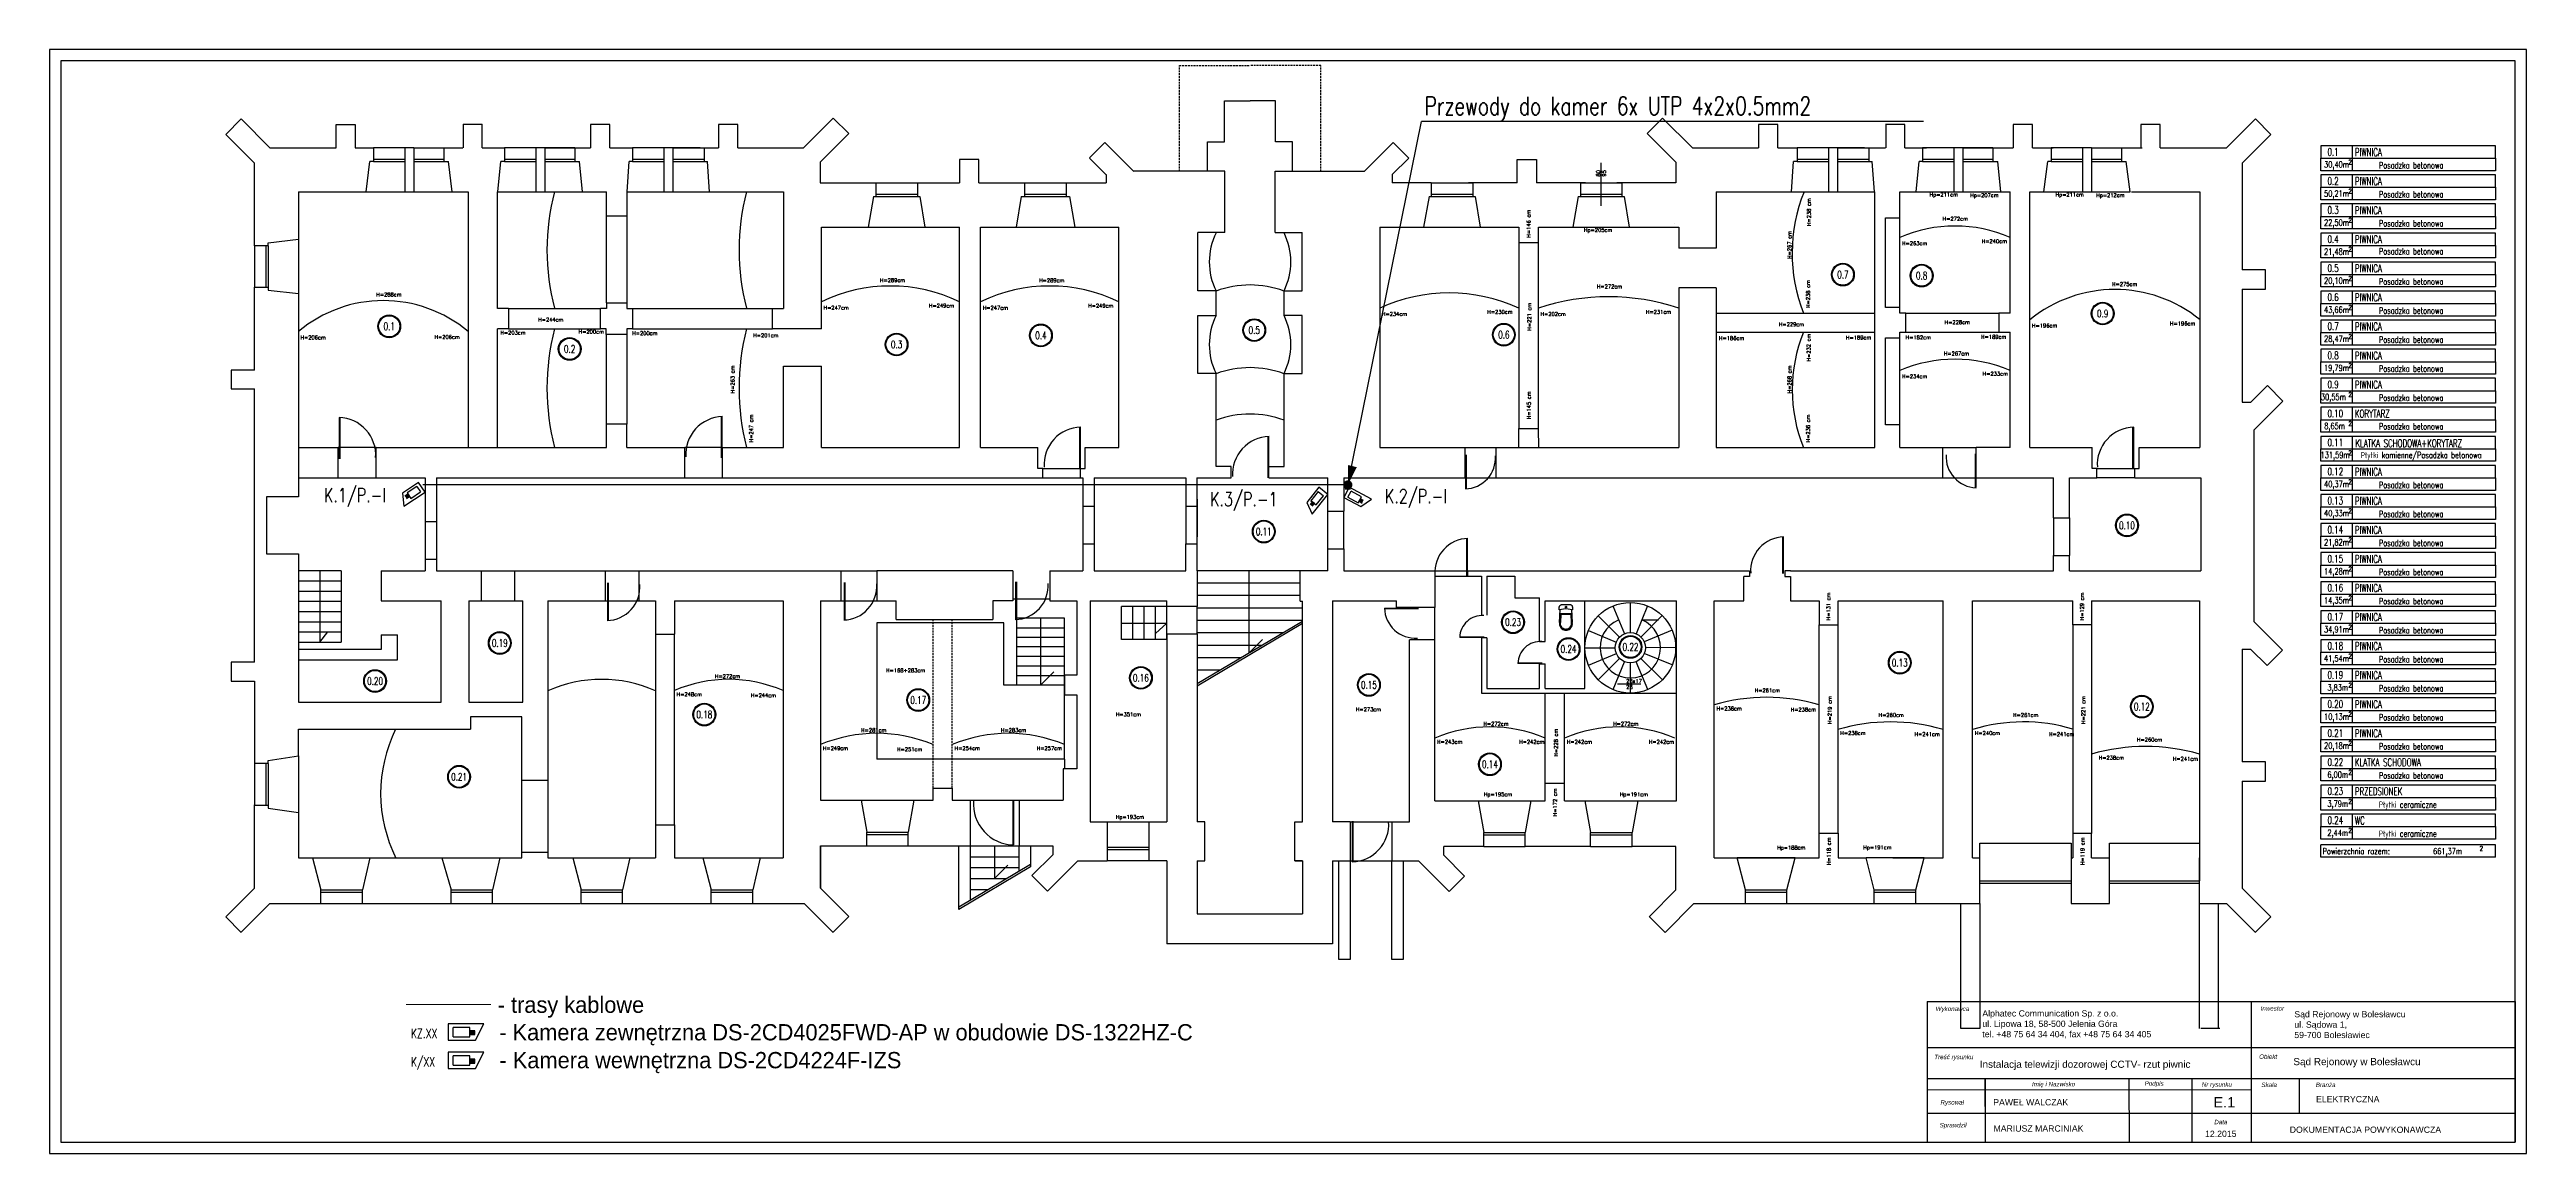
# Model space of a CAD drawing. Header units: millimetres. Extents: x 1324 to 4111, y 907 to 64537.
# Drawn here: x 1326 to 1982, y 907 to 1199 of the extents above; entities that cross this region are included whole.
import ezdxf
from ezdxf.enums import TextEntityAlignment as Align

# ---------------------------------------------------------------- set-up
doc = ezdxf.new("R2010")
doc.units = ezdxf.units.MM
doc.linetypes.add('DASHED', pattern=[0.75, 0.5, -0.25])
for name, color, linetype in [('_______CCTV', 7, 'Continuous'), ('ELEKTRYK', 5, 'Continuous'), ('elektryka', 5, 'Continuous'), ('ELKOS', 5, 'Continuous'), ('OPISY', 170, 'Continuous'), ('podkład', 8, 'Continuous'), ('RJ45', 4, 'Continuous'), ('Tabela napisy n', 7, 'Continuous'), ('Tabela ścianki', 7, 'Continuous'), ('TABELKI', 7, 'Continuous')]:
    doc.layers.add(name, color=color, linetype=linetype)
doc.layers.add('E-Gniazda', color=5, linetype='Continuous', lineweight=30)
doc.styles.add('OPIS_CIENKI', font='romans.shx', dxfattribs={"width": 0.75, "height": 2})
doc.styles.add('ROMAND', font='romand')

msp = doc.modelspace()

# ---------------------------------------------------------------- texts
at = {"color": 7, "linetype": 'Continuous', "style": 'OPIS_CIENKI', "width": 0.75}
for s, height, p in [('Przewody do kamer 6x UTP 4x2x0.5mm2', 4.8268, (1690.19, 1181.8)), ('KZ.XX', 2.396, (1421.73, 937.29)), ('K/XX', 2.396, (1421.73, 929.78))]:
    msp.add_text(s, height=height, dxfattribs=at).set_placement(p)
at = {"color": 4, "linetype": 'Continuous', "style": 'OPIS_CIENKI', "width": 0.75}
for s, p in [('K.1/P.-I', (1398.67, 1079.27)), ('K.3/P.-1', (1633.36, 1078.18)), ('K.2/P.-I', (1679.66, 1078.96))]:
    msp.add_text(s, height=3.713, dxfattribs=at).set_placement(p)
at = {"layer": 'ELKOS', "color": 7}
for s, p in [('- trasy kablowe', (1444.72, 943.95)), ('- Kamera zewnętrzna DS-2CD4025FWD-AP w obudowie DS-1322HZ-C ', (1445.12, 936.66)), ('- Kamera wewnętrzna DS-2CD4224F-IZS  ', (1445.19, 929.27))]:
    msp.add_text(s, height=4.3131, dxfattribs=at).set_placement(p)
at = {"layer": 'OPISY', "color": 7, "linetype": 'Continuous', "style": 'ROMAND'}
for s, height, width, p in [('30,40m', 1.649, 0.7, (1928.4, 1167.87)), ('0.1', 1.979, 0.7, (1929.31, 1171.02, -11)), ('2', 1.24, 0.7, (1934.86, 1168.7, -73.31)), ('PIWNICA', 2.062, 0.666667, (1936.56, 1170.92)), ('Posadzka betonowa', 1.6495, 0.7, (1942.93, 1167.65)), ('50,21m', 1.649, 0.7, (1928.4, 1160.17)), ('0.2', 1.979, 0.7, (1929.31, 1163.32, -11)), ('2', 1.24, 0.7, (1934.86, 1161, -73.31)), ('PIWNICA', 2.062, 0.666667, (1936.56, 1163.23)), ('Posadzka betonowa', 1.6495, 0.7, (1942.93, 1159.96)), ('0.3', 1.979, 0.7, (1929.31, 1155.63, -11)), ('PIWNICA', 2.062, 0.666667, (1936.56, 1155.53)), ('22,50m', 1.649, 0.7, (1928.4, 1152.48)), ('2', 1.24, 0.7, (1934.86, 1153.3, -73.31)), ('Posadzka betonowa', 1.6495, 0.7, (1942.93, 1152.26))]:
    msp.add_text(s, height=height, rotation=360, dxfattribs=dict(at, width=width)).set_placement(p)
for s, height, width, p in [('0.4', 1.979, 0.7, (1929.31, 1147.93, -11)), ('PIWNICA', 2.062, 0.666667, (1936.56, 1147.83)), ('21,48m', 1.649, 0.7, (1928.4, 1144.78)), ('0.5', 1.979, 0.7, (1929.31, 1140.23, -11)), ('2', 1.24, 0.7, (1934.86, 1145.6, -73.31)), ('PIWNICA', 2.062, 0.666667, (1936.56, 1140.13)), ('Posadzka betonowa', 1.6495, 0.7, (1942.93, 1144.88)), ('20,10m', 1.649, 0.7, (1928.4, 1137.08)), ('2', 1.24, 0.7, (1934.86, 1137.91, -73.31)), ('Posadzka betonowa', 1.6495, 0.7, (1942.93, 1136.86)), ('43,66m', 1.649, 0.7, (1928.4, 1129.38)), ('0.6', 1.979, 0.7, (1929.31, 1132.53, -11)), ('2', 1.24, 0.7, (1934.86, 1130.21, -73.31)), ('PIWNICA', 2.062, 0.666667, (1936.56, 1132.44)), ('Posadzka betonowa', 1.6495, 0.7, (1942.93, 1129.17)), ('28,47m', 1.649, 0.7, (1928.4, 1121.69)), ('0.7', 1.979, 0.7, (1929.31, 1124.84, -11)), ('2', 1.24, 0.7, (1934.86, 1122.51, -73.31)), ('PIWNICA', 2.062, 0.666667, (1936.56, 1124.74)), ('Posadzka betonowa', 1.6495, 0.7, (1942.93, 1121.47)), ('19,79m', 1.649, 0.7, (1928.4, 1113.99)), ('0.8', 1.979, 0.7, (1929.31, 1117.14, -11)), ('2', 1.24, 0.7, (1934.86, 1114.81, -73.31)), ('PIWNICA', 2.062, 0.666667, (1936.56, 1117.04)), ('Posadzka betonowa', 1.6495, 0.7, (1942.93, 1113.77)), ('0.9', 1.979, 0.7, (1929.31, 1109.44, -11)), ('PIWNICA', 2.062, 0.666667, (1936.56, 1109.34)), ('30,55m', 1.649, 0.7, (1927.58, 1106.29)), ('0.10', 1.979, 0.7, (1929.31, 1101.74, -11)), ('2', 1.24, 0.7, (1934.86, 1107.12, -73.31)), ('KORYTARZ', 2.062, 0.666667, (1936.56, 1101.65)), ('Posadzka betonowa', 1.6495, 0.7, (1942.93, 1106.07)), (' 8,65m', 1.649, 0.7, (1927.58, 1098.59)), ('0.11', 1.979, 0.7, (1929.31, 1094.05, -11)), ('2', 1.24, 0.7, (1934.86, 1099.42, -73.31)), ('KLATKA SCHODOWA+KORYTARZ', 2.0618, 0.666667, (1936.69, 1093.82)), ('Posadzka betonowa', 1.6495, 0.7, (1942.93, 1098.48)), ('131,59m', 1.649, 0.7, (1927.5, 1090.9)), ('2', 1.24, 0.7, (1934.86, 1091.72, -73.31)), ('Płytki kamienne/Posadzka betonowa', 1.6495, 0.7, (1938.16, 1090.88)), ('40,37m', 1.649, 0.7, (1928.4, 1083.2)), ('0.12', 1.979, 0.7, (1929.31, 1086.35, -11)), ('2', 1.24, 0.7, (1934.86, 1084.02, -73.31)), ('PIWNICA', 2.062, 0.666667, (1936.56, 1086.25)), ('Posadzka betonowa', 1.6495, 0.7, (1942.93, 1082.98)), ('40,33m', 1.649, 0.7, (1928.4, 1075.5)), ('0.13', 1.979, 0.7, (1929.31, 1078.65, -11)), ('2', 1.24, 0.7, (1934.86, 1076.33, -73.31)), ('PIWNICA', 2.062, 0.666667, (1936.56, 1078.55)), ('Posadzka betonowa', 1.6495, 0.7, (1942.93, 1075.29)), ('21,82m', 1.649, 0.7, (1928.4, 1067.8)), ('0.14', 1.979, 0.7, (1929.31, 1070.95, -11)), ('2', 1.24, 0.7, (1934.86, 1068.63, -73.31)), ('PIWNICA', 2.062, 0.666667, (1936.56, 1070.86)), ('0.15', 1.979, 0.7, (1929.31, 1063.26, -11)), ('PIWNICA', 2.062, 0.666667, (1936.56, 1063.16)), ('Posadzka betonowa', 1.6495, 0.7, (1942.93, 1067.59)), ('14,28m', 1.649, 0.7, (1928.4, 1060.11)), ('0.16', 1.979, 0.7, (1929.31, 1055.56, -11)), ('2', 1.24, 0.7, (1934.86, 1060.93, -73.31)), ('PIWNICA', 2.062, 0.666667, (1936.56, 1055.46)), ('Posadzka betonowa', 1.6495, 0.7, (1942.93, 1059.89)), ('14,35m', 1.649, 0.7, (1928.4, 1052.41)), ('0.17', 1.979, 0.7, (1929.31, 1047.86, -11)), ('2', 1.24, 0.7, (1934.86, 1053.24, -73.31)), ('PIWNICA', 2.062, 0.666667, (1936.56, 1047.76)), ('Posadzka betonowa', 1.6495, 0.7, (1942.93, 1052.19)), ('34,91m', 1.649, 0.7, (1928.4, 1044.71)), ('2', 1.24, 0.7, (1934.86, 1045.54, -73.31)), ('Posadzka betonowa', 1.6495, 0.7, (1942.93, 1044.5)), ('41,54m', 1.649, 0.7, (1928.4, 1037.01)), ('0.18', 1.979, 0.7, (1929.31, 1040.16, -11)), ('2', 1.24, 0.7, (1934.86, 1037.84, -73.31)), ('PIWNICA', 2.062, 0.666667, (1936.56, 1040.07)), ('Posadzka betonowa', 1.6495, 0.7, (1942.93, 1036.8)), (' 3,83m', 1.649, 0.7, (1928.4, 1029.32)), ('0.19', 1.979, 0.7, (1929.31, 1032.47, -11)), ('2', 1.24, 0.7, (1934.86, 1030.14, -73.31)), ('PIWNICA', 2.062, 0.666667, (1936.56, 1032.37)), ('Posadzka betonowa', 1.6495, 0.7, (1942.93, 1029.1)), ('0.20', 1.979, 0.7, (1929.31, 1024.77, -11)), ('2', 1.24, 0.7, (1934.86, 1022.45, -73.31)), ('PIWNICA', 2.062, 0.666667, (1936.56, 1024.67)), ('10,13m', 1.649, 0.7, (1928.4, 1021.62)), ('0.21', 1.979, 0.7, (1929.31, 1017.07, -11)), ('PIWNICA', 2.062, 0.666667, (1936.56, 1016.97)), ('Posadzka betonowa', 1.6495, 0.7, (1942.93, 1021.4)), ('20,18m', 1.649, 0.7, (1928.4, 1013.92)), ('0.22', 1.979, 0.7, (1929.31, 1009.37, -11)), ('2', 1.24, 0.7, (1934.86, 1014.75, -73.31)), ('KLATKA SCHODOWA', 2.0618, 0.666667, (1936.56, 1009.28)), ('Posadzka betonowa', 1.6495, 0.7, (1942.93, 1013.71)), (' 6,00m', 1.649, 0.7, (1928.4, 1006.22)), ('2', 1.24, 0.7, (1934.86, 1007.05, -73.31)), ('Posadzka betonowa', 1.6495, 0.7, (1942.93, 1006.01)), (' 3,79m', 1.649, 0.7, (1928.4, 998.53)), ('0.23', 1.979, 0.7, (1929.31, 1001.68, -11)), ('2', 1.24, 0.7, (1934.86, 999.35, -73.31)), ('PRZEDSIONEK', 2.0618, 0.666667, (1936.56, 1001.58)), ('Płytki ceramiczne', 1.6495, 0.7, (1942.93, 998.31)), (' 2,44m', 1.649, 0.7, (1928.4, 990.83)), ('0.24', 1.979, 0.7, (1929.31, 993.98, -11)), ('2', 1.24, 0.7, (1934.86, 991.66, -73.31)), ('WC', 2.062, 0.666667, (1936.56, 993.88)), ('Płytki ceramiczne', 1.6495, 0.7, (1942.93, 990.61)), ('Powierzchnia razem:             661,37m', 1.6495, 0.7, (1928.02, 985.96)), ('2', 1.24, 0.7, (1969.6, 986.89))]:
    msp.add_text(s, height=height, dxfattribs=dict(at, width=width)).set_placement(p)
at = {"layer": 'podkład', "color": 8, "style": 'ROMAND'}
for s, rotation, p in [('80', 90, (1736.96, 1165.48)), ('95', 90, (1738.53, 1165.48)), ('26x17', 0.14184, (1743.58, 1031.04)), ('23', 0.14184, (1743.58, 1029.47))]:
    msp.add_text(s, height=1, rotation=rotation, dxfattribs=at).set_placement(p, align=Align.BOTTOM_LEFT)
for s, rotation, p in [('Hp=211cm', 0.14184, (1827.68, 1159.91)), ('Hp=211cm', 0.14184, (1861.03, 1159.91)), ('H=146 cm', 90, (1718.53, 1152.99)), ('H=238 cm', 90, (1792.78, 1156.05)), ('Hp=207cm', 0.14184, (1838.46, 1159.74)), ('Hp=212cm', 0.14184, (1871.81, 1159.74)), ('Hp=205cm', 0.14184, (1736.15, 1150.53)), ('H=267 cm', 90, (1787.62, 1147.35)), ('H=238 cm', 90, (1792.56, 1134.37)), ('H=221 cm', 90, (1718.73, 1128.36)), ('H=232 cm', 90, (1792.7, 1120.18)), ('H=263 cm', 90, (1507.71, 1111.74)), ('H=268 cm', 90, (1787.62, 1111.74)), ('H=247 cm', 90, (1512.64, 1098.76)), ('H=145 cm', 90, (1718.61, 1104.88)), ('H=236 cm', 90, (1792.56, 1098.76)), ('H=131 cm', 90, (1797.94, 1051.61)), ('H=129 cm', 90, (1865.1, 1051.61)), ('H=219 cm', 90, (1798.3, 1024.16)), ('H=221 cm', 90, (1865.46, 1024.16)), ('H=228 cm', 90, (1725.78, 1015.52)), ('Hp=195cm', 0.14184, (1709.63, 1001.03)), ('H=172 cm', 90, (1725.53, 999.7)), ('Hp=191cm', 0.14184, (1745.63, 1001.03)), ('Hp=193cm', 0.14184, (1612.16, 995.04)), ('Hp=188cm', 0.14184, (1787.3, 986.92)), ('H=118 cm', 90, (1798.06, 986.75)), ('Hp=191cm', 0.14184, (1810.11, 986.98)), ('H=119 cm', 90, (1865.22, 986.75))]:
    msp.add_text(s, height=1, rotation=rotation, dxfattribs=at).set_placement(p, align=Align.BOTTOM_CENTER)
for s, p in [('H=272cm', (1830.74, 1153.51)), ('H=263cm', (1819.98, 1147.01)), ('H=240cm', (1841.09, 1147.56)), ('H=289cm', (1549.27, 1137.22)), ('H=289cm', (1591.44, 1137.2)), ('H=272cm', (1739.16, 1135.57)), ('H=275cm', (1875.6, 1136.19)), ('H=288cm', (1415.9, 1133.43)), ('H=247cm', (1534.35, 1129.94)), ('H=249cm', (1562.26, 1130.49)), ('H=247cm', (1576.52, 1129.92)), ('H=249cm', (1604.43, 1130.47)), ('H=234cm', (1682.23, 1128.29)), ('H=230cm', (1710.14, 1128.84)), ('H=202cm', (1724.24, 1128.29)), ('H=231cm', (1752.14, 1128.84)), ('H=206cm', (1395.82, 1122.07)), ('H=206cm', (1431.3, 1122.2)), ('H=203cm', (1448.76, 1123.34)), ('H=244cm', (1458.77, 1126.79)), ('H=200cm', (1469.49, 1123.59)), ('H=200cm', (1483.67, 1123.2)), ('H=201cm', (1515.72, 1122.62)), ('H=186cm', (1771.5, 1121.88)), ('H=229cm', (1787.36, 1125.55)), ('H=189cm', (1805.14, 1122.03)), ('H=182cm', (1820.94, 1122.08)), ('H=228cm', (1831.26, 1126.09)), ('H=189cm', (1840.91, 1122.23)), ('H=196cm', (1854.4, 1125.21)), ('H=196cm', (1890.94, 1125.76)), ('H=267cm', (1831.04, 1117.81)), ('H=234cm', (1819.98, 1111.75)), ('H=233cm', (1841.33, 1112.45)), ('H=272cm', (1505.57, 1032.33)), ('H=168+283cm', (1552.74, 1033.88)), ('H=248cm', (1495.45, 1027.54)), ('H=244cm', (1515.09, 1027.26)), ('H=351cm', (1611.74, 1022.23)), ('H=273cm', (1675.33, 1023.55)), ('H=238cm', (1770.84, 1023.78)), ('H=261cm', (1780.96, 1028.57)), ('H=238cm', (1790.49, 1023.5)), ('H=281cm', (1544.29, 1018.03)), ('H=283cm', (1581.33, 1018.03)), ('H=272cm', (1709.1, 1019.73)), ('H=272cm', (1743.46, 1019.73)), ('H=238cm', (1803.64, 1017.26)), ('H=260cm', (1813.76, 1022.05)), ('H=241cm', (1823.29, 1016.98)), ('H=240cm', (1839.27, 1017.26)), ('H=261cm', (1849.39, 1022.05)), ('H=241cm', (1858.91, 1016.98)), ('H=260cm', (1882.19, 1015.53)), ('H=249cm', (1534.16, 1013.25)), ('H=251cm', (1553.81, 1012.97)), ('H=254cm', (1569.06, 1013.25)), ('H=257cm', (1590.8, 1013.25)), ('H=243cm', (1696.84, 1014.95)), ('H=242cm', (1718.57, 1014.95)), ('H=242cm', (1731.2, 1014.95)), ('H=242cm', (1752.93, 1014.95)), ('H=238cm', (1872.07, 1010.74)), ('H=241cm', (1891.71, 1010.46))]:
    msp.add_text(s, height=1, dxfattribs=at).set_placement(p, align=Align.BOTTOM_CENTER)
at = {"layer": 'podkład', "color": 8, "style": 'ROMAND', "width": 0.7}
for s, p in [('0.7', (1800.98, 1139.52)), ('0.8', (1821.83, 1139.26)), ('0.9', (1869.78, 1129.21)), ('0.1', (1415.98, 1125.82)), ('0.3', (1550.35, 1121.01)), ('0.4', (1588.57, 1123.41)), ('0.5', (1645.08, 1124.81)), ('0.6', (1711.18, 1123.6)), ('0.2', (1463.76, 1119.83)), ('0.11', (1647.59, 1071.45)), ('0.10', (1876.21, 1073.09)), ('0.19', (1445.26, 1041.93)), ('0.13', (1816.03, 1036.72)), ('0.20', (1412.22, 1031.85)), ('0.16', (1615.05, 1032.7)), ('0.15', (1675.45, 1030.83)), ('0.18', (1499.43, 1022.98)), ('0.17', (1556.09, 1026.82)), ('0.12', (1880.15, 1025.08)), ('0.14', (1707.5, 1009.81)), ('0.21', (1434.47, 1006.49))]:
    msp.add_text(s, height=2, dxfattribs=at).set_placement(p, align=Align.MIDDLE_CENTER)
for s, p in [('0.23', (1713.61, 1047.44)), ('0.24', (1728.32, 1040.32)), ('0.22', (1744.73, 1040.89))]:
    msp.add_text(s, height=2, rotation=0.14184, dxfattribs=at).set_placement(p, align=Align.MIDDLE_CENTER)
at = {"layer": 'Tabela napisy n', "color": 7, "attachment_point": 1}
for s, insert, char_height, width in [('{\\fArial|b0|i1|c238|p34;\\C5;Wykonawca}', (1825.54, 945.63), 1.1788, 11.8278), ('{\\fArial|b0|i0|c238|p34;Alphatec Communication Sp. z o.o.\\Pul. Lipowa 18, 58-500 Jelenia Góra\\Ptel. +48 75 64 34 404, fax +48 75 64 34 405}', (1837.91, 944.64), 1.6505, 77.7937), ('{\\fArial|b0|i1|c238|p34;\\C5;Inwestor}', (1911.6, 945.72), 1.1788, 11.8278), ('{\\fArial|b0|i0|c238|p34;Sąd Rejonowy w Bolesławcu\\Pul. Sądowa 1,\\P59-700 Bolesławiec}', (1920.53, 944.42), 1.6505, 57.3046), ('{\\fArial|b0|i1|c238|p34;\\C5;Treść rysunku}', (1825.18, 932.86), 1.1788, 11.8278), ('{\\fArial|b0|i1|c238|p34;\\C5;Obiekt}', (1911.22, 932.94), 1.1788, 11.8278), ('{\\fArial|b0|i0|c238|p34;Sąd Rejonowy w Bolesławcu}', (1920.28, 931.98), 1.887, 57.2371), ('{\\fArial|b0|i0|c238|p34;Instalacja telewizji dozorowej CCTV- rzut piwnic}', (1837.22, 931.28), 1.887, 69.7425), ('{\\fArial|b0|i1|c238|p34;\\C5;Imię i Nazwisko}', (1851.05, 925.66), 1.1788, 11.8278), ('{\\fArial|b0|i1|c238|p34;\\C5;Podpis}', (1880.89, 925.83), 1.1788, 7.869), ('{\\fArial|b0|i1|c238|p34;\\C5;Nr rysunku}', (1896.04, 925.58), 1.1788, 11.9818), ('{\\fArial|b0|i1|c238|p34;\\C5;Skala}', (1911.8, 925.48), 1.1788, 7.8431), ('{\\fArial|b0|i1|c238|p34;\\C5;Branża}', (1926.22, 925.48), 1.1788, 7.8431), ('{\\fArial|b0|i1|c238|p34;\\C5;Rysował}', (1826.83, 920.84), 1.1788, 4.9809), ('{\\fArial|b0|i0|c238|p34;PAWEŁ WALCZAK}', (1840.79, 921.1), 1.6505, 41.016), ('{\\fArial|b0|i0|c238|p34;E.1}', (1899.11, 921.64), 2.7508, 3.2277), ('{\\fArial|b0|i0|c238|p34;ELEKTRYCZNA }', (1926.3, 921.92), 1.6505, 14.7104), ('{\\fArial|b0|i1|c238|p34;\\C5;Sprawdził}', (1826.59, 914.79), 1.1788, 4.9809), ('{\\fArial|b0|i0|c238|p34;MARIUSZ MARCINIAK}', (1840.86, 914.14), 1.6505, 28.7812), ('{\\fArial|b0|i0|c238|p34;12.2015}', (1896.89, 912.74), 1.6505, 53.3538), ('{\\fArial|b0|i1|c238|p34;\\C5;Data}', (1899.33, 915.63), 1.1788, 7.869), ('{\\fArial|b0|i0|c238|p34;DOKUMENTACJA POWYKONAWCZA}', (1919.32, 913.83), 1.6505, 80.0307)]:
    msp.add_mtext(s, dxfattribs=dict(at, insert=insert, char_height=char_height, width=width))

# ---------------------------------------------------------------- hatches: boundary and pattern name
at = {"layer": '_______CCTV'}
for points in [[(1421.33, 1080.73), (1420.55, 1080.21), (1420.14, 1080.82), (1420.93, 1081.34)], [(1661, 1078.89), (1660.41, 1078.15), (1659.84, 1078.6), (1660.42, 1079.34)], [(1673.17, 1080.1), (1674, 1079.66), (1673.65, 1079.01), (1672.83, 1079.46)], [(1437.36, 939.22), (1438.69, 939.22), (1438.69, 938.18), (1437.36, 938.18)], [(1437.36, 931.7), (1438.69, 931.7), (1438.69, 930.66), (1437.36, 930.66)]]:
    msp.add_hatch(color=256, dxfattribs=at).paths.add_polyline_path(points)

# ---------------------------------------------------------------- linework, layer by layer
at = {"color": 7}
msp.add_line((1979.01, 946.95), (1979.01, 909.7), dxfattribs=at)
at = {"layer": '_______CCTV', "color": 6}
for p, q in [((1423.77, 1084.44), (1419.5, 1081.6)), ((1425.46, 1081.9), (1423.77, 1084.44)), ((1662.16, 1083.17), (1658.98, 1079.15)), ((1664.56, 1081.28), (1662.16, 1083.17)), ((1670.2, 1083.19), (1668.76, 1080.51)), ((1676.1, 1080.01), (1670.2, 1083.19)), ((1419.5, 1081.6), (1419.88, 1078.19)), ((1419.88, 1078.19), (1425.46, 1081.9)), ((1658.98, 1079.15), (1660.4, 1076.02)), ((1660.4, 1076.02), (1664.56, 1081.28)), ((1668.76, 1080.51), (1673.27, 1078.07)), ((1673.27, 1078.07), (1676.1, 1080.01)), ((1441.06, 941.08), (1431.57, 941.07)), ((1431.57, 941.07), (1431.57, 936.74)), ((1438.84, 936.75), (1441.06, 941.08)), ((1431.57, 936.74), (1438.84, 936.75)), ((1441.06, 933.56), (1431.57, 933.55)), ((1431.57, 933.55), (1431.57, 929.22)), ((1438.84, 929.24), (1441.06, 933.56)), ((1431.57, 929.22), (1438.84, 929.24))]:
    msp.add_line(p, q, dxfattribs=at)
at = {"layer": '_______CCTV'}
for p, q in [((1423.31, 1083.43), (1420.7, 1081.69)), ((1423.31, 1083.43), (1424.3, 1081.94)), ((1420.93, 1081.34), (1420.14, 1080.82)), ((1420.55, 1080.21), (1421.33, 1080.73)), ((1420.7, 1081.69), (1421.68, 1080.21)), ((1421.33, 1080.73), (1420.93, 1081.34)), ((1421.68, 1080.21), (1424.3, 1081.94)), ((1660.42, 1079.34), (1659.84, 1078.6)), ((1662.04, 1082.06), (1660.09, 1079.6)), ((1660.09, 1079.6), (1661.49, 1078.5)), ((1660.41, 1078.15), (1661, 1078.89)), ((1661, 1078.89), (1660.42, 1079.34)), ((1661.49, 1078.5), (1663.44, 1080.96)), ((1662.04, 1082.06), (1663.44, 1080.96)), ((1669.86, 1080.58), (1670.71, 1082.14)), ((1669.86, 1080.58), (1672.63, 1079.09)), ((1673.47, 1080.66), (1670.71, 1082.14)), ((1672.63, 1079.09), (1673.47, 1080.66)), ((1673.17, 1080.1), (1672.83, 1079.46)), ((1672.83, 1079.46), (1673.65, 1079.01)), ((1674, 1079.66), (1673.17, 1080.1)), ((1437.35, 940.11), (1432.9, 940.1)), ((1432.91, 937.58), (1432.9, 940.1)), ((1437.36, 937.59), (1437.35, 940.11)), ((1437.36, 939.22), (1437.36, 938.18)), ((1438.69, 939.22), (1437.36, 939.22)), ((1437.36, 938.18), (1438.69, 938.18)), ((1438.69, 938.18), (1438.69, 939.22)), ((1437.35, 932.59), (1432.9, 932.58)), ((1432.91, 930.06), (1432.9, 932.58)), ((1432.91, 937.58), (1437.36, 937.59)), ((1437.36, 930.07), (1437.35, 932.59)), ((1437.36, 931.7), (1437.36, 930.66)), ((1438.69, 931.7), (1437.36, 931.7)), ((1438.69, 930.66), (1438.69, 931.7)), ((1432.91, 930.06), (1437.36, 930.07)), ((1437.36, 930.66), (1438.69, 930.66))]:
    msp.add_line(p, q, dxfattribs=at)
at = {"layer": 'DEFPOINTS', "color": 7}
for p, q in [((1326.01, 1199.14), (1326.01, 906.7)), ((1982.01, 1199.14), (1326.01, 1199.14)), ((1982.01, 906.7), (1982.01, 1199.14)), ((1326.01, 906.7), (1982.01, 906.7))]:
    msp.add_line(p, q, dxfattribs=at)
at = {"layer": 'E-Gniazda', "color": 4}
msp.add_line((1669.87, 1083.82), (1689.39, 1180.11), dxfattribs=at)
msp.add_solid([(1669.87, 1083.82), (1672.24, 1088.5), (1669.87, 1083.82), (1669.91, 1089.07)], dxfattribs=at)
at = {"layer": 'ELEKTRYK', "color": 3}
msp.add_line((1822.33, 1180.11), (1689.39, 1180.11), dxfattribs=at)
at = {"layer": 'ELEKTRYK', "color": 4}
msp.add_line((1669.87, 1083.82), (1424.89, 1083.82), dxfattribs=at)
at = {"layer": 'elektryka', "color": 4, "const_width": 1.2}
msp.add_lwpolyline([(1670.38, 1084.13, -1), (1669.35, 1083.52, -1)], format="xyb", close=True, dxfattribs=at)
at = {"layer": 'OPISY', "color": 7, "linetype": 'Continuous'}
for p, q in [((1973.83, 1173.63), (1927.55, 1173.63)), ((1927.55, 1173.63), (1927.55, 1170.33)), ((1927.55, 1170.33), (1973.83, 1170.33)), ((1927.55, 1167.03), (1927.55, 1170.33)), ((1935.83, 1173.63), (1935.83, 1167.03)), ((1973.83, 1170.33), (1973.83, 1173.63)), ((1973.83, 1170.33), (1973.83, 1167.03)), ((1973.83, 1167.03), (1927.55, 1167.03)), ((1973.83, 1165.93), (1927.55, 1165.93)), ((1927.55, 1165.93), (1927.55, 1162.64)), ((1927.55, 1162.64), (1973.83, 1162.64)), ((1927.55, 1159.34), (1927.55, 1162.64)), ((1935.83, 1165.93), (1935.83, 1159.34)), ((1973.83, 1162.64), (1973.83, 1165.93)), ((1973.83, 1162.64), (1973.83, 1159.34)), ((1973.83, 1159.34), (1927.55, 1159.34)), ((1973.83, 1158.24), (1927.55, 1158.24)), ((1927.55, 1158.24), (1927.55, 1154.94)), ((1927.55, 1154.94), (1973.83, 1154.94)), ((1927.55, 1151.64), (1927.55, 1154.94)), ((1935.83, 1158.24), (1935.83, 1151.64)), ((1973.83, 1154.94), (1973.83, 1158.24)), ((1973.83, 1154.94), (1973.83, 1151.64)), ((1973.83, 1151.64), (1927.55, 1151.64)), ((1973.83, 1150.54), (1927.55, 1150.54)), ((1927.55, 1150.54), (1927.55, 1147.24)), ((1935.83, 1150.54), (1935.83, 1143.94)), ((1973.83, 1147.24), (1973.83, 1150.54)), ((1927.55, 1147.24), (1973.83, 1147.24)), ((1927.55, 1143.94), (1927.55, 1147.24)), ((1973.83, 1143.94), (1927.55, 1143.94)), ((1973.83, 1142.84), (1927.55, 1142.84)), ((1927.55, 1142.84), (1927.55, 1139.54)), ((1935.83, 1142.84), (1935.83, 1136.24)), ((1973.83, 1147.24), (1973.83, 1143.94)), ((1973.83, 1139.54), (1973.83, 1142.84)), ((1927.55, 1139.54), (1973.83, 1139.54)), ((1927.55, 1136.24), (1927.55, 1139.54)), ((1973.83, 1136.24), (1927.55, 1136.24)), ((1973.83, 1135.15), (1927.55, 1135.15)), ((1927.55, 1135.15), (1927.55, 1131.85)), ((1935.83, 1135.15), (1935.83, 1128.55)), ((1973.83, 1139.54), (1973.83, 1136.24)), ((1973.83, 1131.85), (1973.83, 1135.15)), ((1927.55, 1131.85), (1973.83, 1131.85)), ((1927.55, 1128.55), (1927.55, 1131.85)), ((1973.83, 1128.55), (1927.55, 1128.55)), ((1973.83, 1131.85), (1973.83, 1128.55)), ((1973.83, 1127.45), (1927.55, 1127.45)), ((1927.55, 1127.45), (1927.55, 1124.15)), ((1927.55, 1124.15), (1973.83, 1124.15)), ((1927.55, 1120.85), (1927.55, 1124.15)), ((1935.83, 1127.45), (1935.83, 1120.85)), ((1973.83, 1124.15), (1973.83, 1127.45)), ((1973.83, 1124.15), (1973.83, 1120.85)), ((1973.83, 1120.85), (1927.55, 1120.85)), ((1973.83, 1119.75), (1927.55, 1119.75)), ((1927.55, 1119.75), (1927.55, 1116.45)), ((1927.55, 1116.45), (1973.83, 1116.45)), ((1927.55, 1113.15), (1927.55, 1116.45)), ((1935.83, 1119.75), (1935.83, 1113.15)), ((1973.83, 1116.45), (1973.83, 1119.75)), ((1973.83, 1116.45), (1973.83, 1113.15)), ((1973.83, 1113.15), (1927.55, 1113.15)), ((1973.83, 1112.05), (1927.55, 1112.05)), ((1927.55, 1112.05), (1927.55, 1108.75)), ((1927.55, 1108.75), (1973.83, 1108.75)), ((1927.55, 1105.45), (1927.55, 1108.75)), ((1935.83, 1112.05), (1935.83, 1105.45)), ((1973.83, 1108.75), (1973.83, 1112.05)), ((1973.83, 1108.75), (1973.83, 1105.45)), ((1973.83, 1105.45), (1927.55, 1105.45)), ((1973.83, 1104.36), (1927.55, 1104.36)), ((1927.55, 1104.36), (1927.55, 1101.06)), ((1935.83, 1104.36), (1935.83, 1097.76)), ((1973.83, 1101.06), (1973.83, 1104.36)), ((1927.55, 1101.06), (1973.83, 1101.06)), ((1927.55, 1097.76), (1927.55, 1101.06)), ((1973.83, 1097.76), (1927.55, 1097.76)), ((1973.83, 1096.66), (1927.55, 1096.66)), ((1927.55, 1096.66), (1927.55, 1093.36)), ((1935.83, 1096.66), (1935.83, 1090.06)), ((1973.83, 1101.06), (1973.83, 1097.76)), ((1973.83, 1093.36), (1973.83, 1096.66)), ((1927.55, 1093.36), (1973.83, 1093.36)), ((1927.55, 1090.06), (1927.55, 1093.36)), ((1973.83, 1090.06), (1927.55, 1090.06)), ((1973.83, 1088.96), (1927.55, 1088.96)), ((1927.55, 1088.96), (1927.55, 1085.66)), ((1935.83, 1088.96), (1935.83, 1082.36)), ((1973.83, 1093.36), (1973.83, 1090.06)), ((1973.83, 1085.66), (1973.83, 1088.96)), ((1927.55, 1085.66), (1973.83, 1085.66)), ((1927.55, 1082.36), (1927.55, 1085.66)), ((1973.83, 1085.66), (1973.83, 1082.36)), ((1973.83, 1082.36), (1927.55, 1082.36)), ((1973.83, 1081.26), (1927.55, 1081.26)), ((1927.55, 1081.26), (1927.55, 1077.96)), ((1927.55, 1077.96), (1973.83, 1077.96)), ((1927.55, 1074.67), (1927.55, 1077.96)), ((1935.83, 1081.26), (1935.83, 1074.67)), ((1973.83, 1077.96), (1973.83, 1081.26)), ((1973.83, 1077.96), (1973.83, 1074.67)), ((1973.83, 1074.67), (1927.55, 1074.67)), ((1973.83, 1073.57), (1927.55, 1073.57)), ((1927.55, 1073.57), (1927.55, 1070.27)), ((1927.55, 1070.27), (1973.83, 1070.27)), ((1927.55, 1066.97), (1927.55, 1070.27)), ((1935.83, 1073.57), (1935.83, 1066.97)), ((1973.83, 1070.27), (1973.83, 1073.57)), ((1973.83, 1070.27), (1973.83, 1066.97)), ((1973.83, 1066.97), (1927.55, 1066.97)), ((1927.55, 1065.87), (1927.55, 1062.57)), ((1973.83, 1065.87), (1927.55, 1065.87)), ((1935.83, 1065.87), (1935.83, 1059.27)), ((1973.83, 1062.57), (1973.83, 1065.87)), ((1927.55, 1062.57), (1973.83, 1062.57)), ((1927.55, 1059.27), (1927.55, 1062.57)), ((1973.83, 1059.27), (1927.55, 1059.27)), ((1973.83, 1058.17), (1927.55, 1058.17)), ((1927.55, 1058.17), (1927.55, 1054.87)), ((1935.83, 1058.17), (1935.83, 1051.57)), ((1973.83, 1062.57), (1973.83, 1059.27)), ((1973.83, 1054.87), (1973.83, 1058.17)), ((1927.55, 1054.87), (1973.83, 1054.87)), ((1927.55, 1051.57), (1927.55, 1054.87)), ((1973.83, 1051.57), (1927.55, 1051.57)), ((1973.83, 1050.47), (1927.55, 1050.47)), ((1927.55, 1050.47), (1927.55, 1047.17)), ((1935.83, 1050.47), (1935.83, 1043.88)), ((1973.83, 1054.87), (1973.83, 1051.57)), ((1973.83, 1047.17), (1973.83, 1050.47)), ((1927.55, 1047.17), (1973.83, 1047.17)), ((1927.55, 1043.88), (1927.55, 1047.17)), ((1973.83, 1043.88), (1927.55, 1043.88)), ((1973.83, 1047.17), (1973.83, 1043.88)), ((1973.83, 1042.78), (1927.55, 1042.78)), ((1927.55, 1042.78), (1927.55, 1039.48)), ((1927.55, 1039.48), (1973.83, 1039.48)), ((1927.55, 1036.18), (1927.55, 1039.48)), ((1935.83, 1042.78), (1935.83, 1036.18)), ((1973.83, 1039.48), (1973.83, 1042.78)), ((1973.83, 1039.48), (1973.83, 1036.18)), ((1973.83, 1036.18), (1927.55, 1036.18)), ((1973.83, 1035.08), (1927.55, 1035.08)), ((1927.55, 1035.08), (1927.55, 1031.78)), ((1927.55, 1031.78), (1973.83, 1031.78)), ((1927.55, 1028.48), (1927.55, 1031.78)), ((1935.83, 1035.08), (1935.83, 1028.48)), ((1973.83, 1031.78), (1973.83, 1035.08)), ((1973.83, 1031.78), (1973.83, 1028.48)), ((1973.83, 1028.48), (1927.55, 1028.48)), ((1973.83, 1027.38), (1927.55, 1027.38)), ((1927.55, 1027.38), (1927.55, 1024.08)), ((1927.55, 1024.08), (1973.83, 1024.08)), ((1927.55, 1020.78), (1927.55, 1024.08)), ((1935.83, 1027.38), (1935.83, 1020.78)), ((1973.83, 1024.08), (1973.83, 1027.38)), ((1973.83, 1024.08), (1973.83, 1020.78)), ((1973.83, 1020.78), (1927.55, 1020.78)), ((1973.83, 1019.68), (1927.55, 1019.68)), ((1927.55, 1019.68), (1927.55, 1016.38)), ((1935.83, 1019.68), (1935.83, 1013.09)), ((1973.83, 1016.38), (1973.83, 1019.68)), ((1927.55, 1016.38), (1973.83, 1016.38)), ((1927.55, 1013.09), (1927.55, 1016.38)), ((1973.83, 1013.09), (1927.55, 1013.09)), ((1973.83, 1011.99), (1927.55, 1011.99)), ((1927.55, 1011.99), (1927.55, 1008.69)), ((1935.83, 1011.99), (1935.83, 1005.39)), ((1973.83, 1016.38), (1973.83, 1013.09)), ((1973.83, 1008.69), (1973.83, 1011.99)), ((1927.55, 1008.69), (1973.83, 1008.69)), ((1927.55, 1005.39), (1927.55, 1008.69)), ((1973.83, 1005.39), (1927.55, 1005.39)), ((1973.83, 1004.29), (1927.55, 1004.29)), ((1927.55, 1004.29), (1927.55, 1000.99)), ((1935.83, 1004.29), (1935.83, 997.69)), ((1973.83, 1008.69), (1973.83, 1005.39)), ((1973.83, 1000.99), (1973.83, 1004.29)), ((1927.55, 1000.99), (1973.83, 1000.99)), ((1927.55, 997.69), (1927.55, 1000.99)), ((1973.83, 997.69), (1927.55, 997.69)), ((1973.83, 1000.99), (1973.83, 997.69)), ((1973.83, 996.59), (1927.55, 996.59)), ((1927.55, 996.59), (1927.55, 993.29)), ((1927.55, 993.29), (1973.83, 993.29)), ((1927.55, 989.99), (1927.55, 993.29)), ((1935.83, 996.59), (1935.83, 989.99)), ((1973.83, 993.29), (1973.83, 996.59)), ((1973.83, 993.29), (1973.83, 989.99)), ((1973.83, 989.99), (1927.55, 989.99)), ((1973.83, 988.49), (1927.55, 988.49)), ((1927.55, 985.19), (1927.55, 988.49)), ((1973.83, 985.19), (1927.55, 985.19)), ((1973.83, 985.19), (1927.55, 985.19)), ((1973.83, 985.19), (1973.83, 988.49))]:
    msp.add_line(p, q, dxfattribs=at)
at = {"layer": 'podkład', "color": 8, "linetype": 'DASHED'}
for p, q in [((1625.24, 1166.88), (1625.24, 1194.95)), ((1625.24, 1194.95), (1643.96, 1194.95)), ((1662.68, 1194.95), (1643.96, 1194.95)), ((1662.68, 1166.88), (1662.68, 1194.95)), ((1560, 1003.47), (1560, 1048.16)), ((1565.1, 1003.47), (1565.1, 1048.16))]:
    msp.add_line(p, q, dxfattribs=at)
at = {"layer": 'podkład', "color": 8}
for p, q in [((1533.57, 1180.99), (1525.72, 1173.14)), ((1533.57, 1180.99), (1537.67, 1176.89)), ((1637.21, 1174.68), (1637.21, 1185.58)), ((1637.21, 1185.58), (1643.96, 1185.58)), ((1650.71, 1185.58), (1643.96, 1185.58)), ((1650.71, 1174.68), (1650.71, 1185.58)), ((1753.24, 1180.99), (1749.14, 1176.89)), ((1753.24, 1180.99), (1761.1, 1173.12)), ((1376.77, 1180.76), (1372.67, 1176.66)), ((1372.67, 1176.66), (1380.3, 1169.02)), ((1376.77, 1180.76), (1384.4, 1173.12)), ((1401.9, 1179.32), (1407, 1179.32)), ((1401.9, 1173.12), (1401.9, 1179.31)), ((1407, 1179.32), (1407, 1173.12)), ((1435.52, 1179.34), (1435.52, 1173.14)), ((1440.6, 1179.32), (1435.52, 1179.32)), ((1440.62, 1173.14), (1440.62, 1179.34)), ((1469.3, 1179.32), (1469.3, 1173.12)), ((1474.4, 1179.32), (1469.32, 1179.32)), ((1474.4, 1173.12), (1474.4, 1179.32)), ((1503.2, 1179.32), (1503.2, 1173.12)), ((1508.3, 1179.32), (1503.22, 1179.32)), ((1508.3, 1173.12), (1508.3, 1179.32)), ((1537.67, 1176.89), (1530.12, 1169.34)), ((1601.44, 1170.41), (1605.52, 1174.49)), ((1613.16, 1166.86), (1605.52, 1174.49)), ((1632.71, 1166.88), (1632.71, 1174.68)), ((1632.71, 1174.68), (1637.21, 1174.68)), ((1655.21, 1174.68), (1650.71, 1174.68)), ((1655.21, 1166.88), (1655.21, 1174.68)), ((1674.27, 1166.88), (1681.89, 1174.49)), ((1681.89, 1174.49), (1685.99, 1170.39)), ((1749.14, 1176.89), (1756.7, 1169.32)), ((1783.7, 1179.32), (1778.6, 1179.32)), ((1778.6, 1179.31), (1778.6, 1173.12)), ((1783.7, 1173.12), (1783.7, 1179.32)), ((1817.39, 1179.32), (1812.3, 1179.32)), ((1812.32, 1179.34), (1812.32, 1173.14)), ((1817.4, 1173.12), (1817.4, 1179.32)), ((1846.1, 1179.32), (1846.1, 1173.13)), ((1851.2, 1179.32), (1846.1, 1179.32)), ((1851.2, 1173.12), (1851.2, 1179.32)), ((1879.9, 1179.32), (1879.9, 1173.12)), ((1885, 1179.32), (1879.9, 1179.32)), ((1885, 1173.12), (1885, 1179.32)), ((1910.24, 1180.76), (1902.61, 1173.13)), ((1914.34, 1176.66), (1906.72, 1169.04)), ((1910.24, 1180.76), (1914.34, 1176.66)), ((1380.3, 1147.18), (1380.3, 1169.02)), ((1384.4, 1173.12), (1401.9, 1173.12)), ((1407, 1173.12), (1411.77, 1173.12)), ((1409.87, 1161.48), (1410.87, 1169.52)), ((1411.77, 1169.52), (1410.87, 1169.52)), ((1420.07, 1173.12), (1411.77, 1173.12)), ((1411.77, 1173.12), (1411.77, 1169.52)), ((1411.77, 1170.12), (1420.07, 1170.12)), ((1411.77, 1169.52), (1420.07, 1169.52)), ((1420.07, 1173.12), (1420.07, 1161.48)), ((1422.47, 1173.12), (1420.07, 1173.12)), ((1422.47, 1173.12), (1422.47, 1161.48)), ((1422.47, 1173.12), (1430.41, 1173.12)), ((1422.47, 1170.12), (1430.41, 1170.12)), ((1422.47, 1169.52), (1430.41, 1169.52)), ((1430.41, 1173.12), (1435.5, 1173.12)), ((1430.41, 1173.12), (1430.41, 1169.52)), ((1430.41, 1169.52), (1431.67, 1169.52)), ((1432.67, 1161.48), (1431.67, 1169.52)), ((1440.62, 1173.12), (1446.47, 1173.12)), ((1444.77, 1161.48), (1445.57, 1169.52)), ((1446.47, 1169.52), (1445.57, 1169.52)), ((1454.77, 1173.12), (1446.47, 1173.12)), ((1446.47, 1173.12), (1446.47, 1169.52)), ((1446.47, 1170.12), (1454.77, 1170.12)), ((1446.47, 1169.52), (1454.77, 1169.52)), ((1454.77, 1173.12), (1454.77, 1161.48)), ((1457.17, 1173.12), (1454.77, 1173.12)), ((1465.11, 1173.12), (1457.17, 1173.12)), ((1464.36, 1173.12), (1457.17, 1173.12)), ((1457.17, 1173.12), (1457.17, 1161.48)), ((1457.17, 1173.12), (1465.11, 1173.12)), ((1457.17, 1170.12), (1465.11, 1170.12)), ((1457.17, 1169.52), (1465.11, 1169.52)), ((1463.71, 1173.12), (1468.61, 1173.12)), ((1465.11, 1173.12), (1465.11, 1169.52)), ((1465.11, 1169.52), (1466.37, 1169.52)), ((1465.7, 1173.12), (1469.3, 1173.12)), ((1467.17, 1161.48), (1466.37, 1169.52)), ((1474.4, 1173.12), (1480.41, 1173.12)), ((1479.01, 1161.48), (1479.51, 1169.52)), ((1480.41, 1169.52), (1479.51, 1169.52)), ((1488.71, 1173.12), (1480.41, 1173.12)), ((1480.41, 1173.12), (1480.41, 1169.52)), ((1480.41, 1170.12), (1488.71, 1170.12)), ((1480.41, 1169.52), (1488.71, 1169.52)), ((1488.71, 1173.12), (1488.71, 1161.48)), ((1491.11, 1173.12), (1488.71, 1173.12)), ((1498.3, 1173.12), (1491.11, 1173.12)), ((1491.11, 1173.12), (1491.11, 1161.48)), ((1491.11, 1173.12), (1499.41, 1173.12)), ((1491.11, 1170.12), (1499.41, 1170.12)), ((1491.11, 1169.52), (1499.41, 1169.52)), ((1498.3, 1173.12), (1503.2, 1173.12)), ((1499.41, 1173.12), (1499.41, 1169.52)), ((1499.41, 1169.52), (1500.31, 1169.52)), ((1500.81, 1161.48), (1500.31, 1169.52)), ((1508.3, 1173.12), (1525.7, 1173.12)), ((1530.1, 1169.32), (1530.1, 1163.82)), ((1567, 1170.02), (1567, 1163.82)), ((1572.1, 1170.02), (1567.02, 1170.02)), ((1572.1, 1163.82), (1572.1, 1170.02)), ((1605.8, 1166.01), (1601.42, 1170.39)), ((1685.99, 1170.39), (1681.62, 1166.03)), ((1714.7, 1170.02), (1719.8, 1170.02)), ((1714.7, 1163.82), (1714.7, 1170.02)), ((1719.8, 1170.02), (1719.8, 1163.82)), ((1736.96, 1157.75), (1736.96, 1169.16)), ((1756.7, 1169.32), (1756.7, 1163.82)), ((1761.1, 1173.12), (1778.6, 1173.12)), ((1783.72, 1173.12), (1788.82, 1173.12)), ((1787.32, 1161.48), (1787.92, 1169.52)), ((1788.82, 1169.52), (1787.92, 1169.52)), ((1797.12, 1173.12), (1788.82, 1173.12)), ((1788.82, 1173.12), (1788.82, 1169.52)), ((1788.82, 1170.12), (1797.12, 1170.12)), ((1788.82, 1169.52), (1797.12, 1169.52)), ((1797.12, 1173.12), (1797.12, 1161.48)), ((1799.52, 1173.12), (1797.12, 1173.12)), ((1806.71, 1173.12), (1799.52, 1173.12)), ((1799.52, 1173.12), (1799.52, 1161.48)), ((1799.52, 1173.12), (1807.82, 1173.12)), ((1799.52, 1170.12), (1807.82, 1170.12)), ((1799.52, 1169.52), (1807.82, 1169.52)), ((1806.4, 1173.12), (1812.3, 1173.12)), ((1807.82, 1173.12), (1807.82, 1169.52)), ((1807.82, 1169.52), (1808.72, 1169.52)), ((1809.32, 1161.48), (1808.72, 1169.52)), ((1817.4, 1173.12), (1823.12, 1173.12)), ((1820.37, 1161.48), (1821.17, 1169.52)), ((1822.07, 1169.52), (1821.17, 1169.52)), ((1830.37, 1173.12), (1822.07, 1173.12)), ((1822.07, 1173.12), (1822.07, 1169.52)), ((1822.07, 1170.12), (1830.37, 1170.12)), ((1822.07, 1169.52), (1830.37, 1169.52)), ((1830.37, 1173.12), (1830.37, 1161.48)), ((1832.77, 1173.12), (1830.37, 1173.12)), ((1840.71, 1173.12), (1832.77, 1173.12)), ((1839.96, 1173.12), (1832.77, 1173.12)), ((1832.77, 1173.12), (1832.77, 1161.48)), ((1832.77, 1173.12), (1840.71, 1173.12)), ((1832.77, 1170.12), (1840.71, 1170.12)), ((1832.77, 1169.52), (1840.71, 1169.52)), ((1840.71, 1173.12), (1846.1, 1173.12)), ((1840.71, 1173.12), (1840.71, 1169.52)), ((1840.71, 1169.52), (1841.97, 1169.52)), ((1842.77, 1161.48), (1841.97, 1169.52)), ((1851.2, 1173.12), (1856.65, 1173.12)), ((1854.23, 1161.48), (1855.23, 1169.52)), ((1856.13, 1169.52), (1855.23, 1169.52)), ((1864.43, 1173.12), (1856.13, 1173.12)), ((1856.13, 1173.12), (1856.13, 1169.52)), ((1856.13, 1170.12), (1864.43, 1170.12)), ((1856.13, 1169.52), (1864.43, 1169.52)), ((1864.43, 1173.12), (1864.43, 1161.48)), ((1866.83, 1173.12), (1864.43, 1173.12)), ((1866.83, 1173.12), (1866.83, 1161.48)), ((1866.83, 1173.12), (1874.77, 1173.12)), ((1866.83, 1170.12), (1874.77, 1170.12)), ((1866.83, 1169.52), (1874.77, 1169.52)), ((1874.7, 1173.12), (1879.9, 1173.12)), ((1874.77, 1173.12), (1874.77, 1169.52)), ((1874.77, 1169.52), (1876.03, 1169.52)), ((1877.03, 1161.48), (1876.03, 1169.52)), ((1876.15, 1173.12), (1880.2, 1173.12)), ((1885, 1173.12), (1902.59, 1173.11)), ((1906.7, 1169.02), (1906.7, 1140.77)), ((1391.91, 1161.48), (1391.91, 1148.89)), ((1391.91, 1161.48), (1409.87, 1161.48)), ((1409.87, 1161.48), (1420.07, 1161.48)), ((1420.07, 1161.48), (1422.47, 1161.48)), ((1422.47, 1161.48), (1432.67, 1161.48)), ((1432.67, 1161.48), (1436.91, 1161.48)), ((1436.91, 1161.48), (1436.91, 1093.68)), ((1444.63, 1130.58), (1444.63, 1161.48)), ((1444.63, 1161.48), (1444.77, 1161.48)), ((1444.77, 1161.48), (1454.77, 1161.48)), ((1454.77, 1161.48), (1457.17, 1161.48)), ((1457.17, 1161.48), (1467.17, 1161.48)), ((1465.37, 1161.48), (1473.49, 1161.48)), ((1473.49, 1155.08), (1473.49, 1161.48)), ((1478.87, 1161.48), (1479.01, 1161.48)), ((1478.87, 1161.48), (1478.87, 1155.08)), ((1479.01, 1161.48), (1488.71, 1161.48)), ((1488.71, 1161.48), (1491.11, 1161.48)), ((1491.11, 1161.48), (1500.81, 1161.48)), ((1500.81, 1161.48), (1520.43, 1161.48)), ((1520.43, 1161.48), (1520.43, 1130.58)), ((1530.1, 1163.82), (1545.89, 1163.82)), ((1544.87, 1163.82), (1544.87, 1160.22)), ((1544.87, 1163.82), (1555.87, 1163.82)), ((1554, 1163.82), (1567, 1163.82)), ((1555.87, 1163.82), (1555.87, 1160.22)), ((1572.1, 1163.82), (1584.27, 1163.82)), ((1584.27, 1163.82), (1584.27, 1160.22)), ((1584.27, 1163.82), (1595.27, 1163.82)), ((1595.27, 1163.82), (1605.82, 1163.82)), ((1595.27, 1163.82), (1595.27, 1160.22)), ((1605.82, 1166.03), (1605.82, 1163.84)), ((1637.31, 1166.88), (1613.17, 1166.88)), ((1637.31, 1150.68), (1637.31, 1166.88)), ((1674.25, 1166.86), (1650.59, 1166.86)), ((1650.61, 1150.68), (1650.61, 1166.88)), ((1681.6, 1166.01), (1681.6, 1163.82)), ((1691.97, 1163.82), (1681.6, 1163.82)), ((1691.97, 1163.82), (1691.97, 1160.22)), ((1691.97, 1163.82), (1702.97, 1163.82)), ((1714.7, 1163.82), (1701.85, 1163.82)), ((1702.97, 1163.82), (1702.97, 1160.22)), ((1732.83, 1163.82), (1719.8, 1163.82)), ((1731.46, 1163.82), (1731.46, 1160.22)), ((1731.46, 1163.82), (1742.46, 1163.82)), ((1756.7, 1163.82), (1741.06, 1163.82)), ((1742.46, 1163.82), (1742.46, 1160.22)), ((1767.42, 1161.48), (1787.32, 1161.48)), ((1767.42, 1161.48), (1767.42, 1146.48)), ((1787.32, 1161.48), (1797.12, 1161.48)), ((1797.12, 1161.48), (1799.52, 1161.48)), ((1799.52, 1161.48), (1809.32, 1161.48)), ((1809.32, 1161.48), (1809.42, 1161.48)), ((1809.42, 1093.68), (1809.42, 1161.48)), ((1816.07, 1161.48), (1821.41, 1161.48)), ((1816.07, 1154.58), (1816.07, 1161.48)), ((1820.37, 1161.48), (1830.37, 1161.48)), ((1830.37, 1161.48), (1832.77, 1161.48)), ((1832.77, 1161.48), (1842.77, 1161.48)), ((1842.77, 1161.48), (1845.27, 1161.48)), ((1845.27, 1129.28), (1845.27, 1161.48)), ((1850.49, 1161.48), (1854.57, 1161.48)), ((1850.49, 1093.68), (1850.49, 1161.48)), ((1854.23, 1161.48), (1864.43, 1161.48)), ((1864.43, 1161.48), (1866.83, 1161.48)), ((1866.83, 1161.48), (1877.03, 1161.48)), ((1877.37, 1161.48), (1895.55, 1161.48)), ((1895.55, 1161.48), (1895.55, 1093.68)), ((1473.49, 1132.08), (1473.49, 1155.08)), ((1473.49, 1155.08), (1478.87, 1155.08)), ((1478.87, 1155.08), (1478.87, 1132.08)), ((1544.27, 1160.22), (1542.82, 1152.12)), ((1544.27, 1160.22), (1544.87, 1160.22)), ((1544.87, 1160.82), (1555.87, 1160.82)), ((1544.87, 1160.22), (1555.87, 1160.22)), ((1555.87, 1160.22), (1556.47, 1160.22)), ((1556.47, 1160.22), (1557.82, 1152.12)), ((1583.37, 1160.22), (1582.02, 1152.12)), ((1583.37, 1160.22), (1584.27, 1160.22)), ((1584.27, 1160.82), (1595.27, 1160.82)), ((1584.27, 1160.22), (1595.27, 1160.22)), ((1595.27, 1160.22), (1596.17, 1160.22)), ((1596.17, 1160.22), (1597.52, 1152.12)), ((1691.37, 1160.22), (1689.92, 1152.12)), ((1691.37, 1160.22), (1691.97, 1160.22)), ((1691.97, 1160.82), (1702.97, 1160.82)), ((1691.97, 1160.22), (1702.97, 1160.22)), ((1702.97, 1160.22), (1703.57, 1160.22)), ((1703.57, 1160.22), (1704.92, 1152.12)), ((1730.86, 1160.22), (1729.41, 1152.12)), ((1730.86, 1160.22), (1731.46, 1160.22)), ((1731.46, 1160.82), (1742.46, 1160.82)), ((1731.46, 1160.22), (1742.46, 1160.22)), ((1742.46, 1160.22), (1743.06, 1160.22)), ((1743.06, 1160.22), (1744.41, 1152.12)), ((1812.27, 1130.78), (1812.27, 1154.58)), ((1812.27, 1154.58), (1816.07, 1154.58)), ((1816.07, 1130.78), (1816.07, 1154.58)), ((1383.9, 1147.98), (1391.91, 1148.89)), ((1391.91, 1148.89), (1391.91, 1134.49)), ((1530.44, 1152.12), (1542.82, 1152.12)), ((1530.44, 1125.18), (1530.44, 1152.12)), ((1542.82, 1152.12), (1557.82, 1152.12)), ((1557.82, 1152.12), (1567, 1152.12)), ((1567, 1093.68), (1567, 1152.12)), ((1572.61, 1152.12), (1582.02, 1152.12)), ((1572.61, 1093.68), (1572.61, 1152.12)), ((1582.02, 1152.12), (1597.52, 1152.12)), ((1597.52, 1152.12), (1609.24, 1152.12)), ((1609.24, 1093.68), (1609.24, 1152.12)), ((1637.31, 1150.68), (1630.16, 1150.68)), ((1630.16, 1135.18), (1630.16, 1150.68)), ((1650.61, 1150.68), (1657.76, 1150.68)), ((1657.76, 1135.18), (1657.76, 1150.68)), ((1678.32, 1152.12), (1678.32, 1093.68)), ((1678.32, 1152.12), (1689.92, 1152.12)), ((1689.92, 1152.12), (1704.92, 1152.12)), ((1704.92, 1152.12), (1715.11, 1152.12)), ((1715.11, 1152.12), (1715.11, 1147.99)), ((1720.32, 1152.12), (1733.12, 1152.12)), ((1720.32, 1147.99), (1720.32, 1152.12)), ((1729.41, 1152.12), (1744.41, 1152.12)), ((1733.12, 1152.12), (1757.52, 1152.12)), ((1756.49, 1153.18), (1756.49, 1153.18)), ((1757.52, 1152.12), (1757.52, 1146.48)), ((1380.3, 1147.18), (1380.3, 1136.18)), ((1383.9, 1147.18), (1380.3, 1147.18)), ((1383.3, 1147.18), (1383.3, 1136.18)), ((1383.9, 1147.18), (1383.9, 1147.98)), ((1383.9, 1147.18), (1383.9, 1136.18)), ((1715.11, 1147.99), (1720.32, 1147.99)), ((1715.11, 1147.99), (1715.11, 1098.78)), ((1720.32, 1098.78), (1720.32, 1147.99)), ((1767.42, 1146.48), (1757.52, 1146.48)), ((1380.3, 1114.22), (1380.3, 1136.18)), ((1380.3, 1136.18), (1383.9, 1136.18)), ((1383.9, 1136.18), (1383.9, 1135.38)), ((1383.9, 1135.38), (1391.91, 1134.49)), ((1634.96, 1135.18), (1630.16, 1135.18)), ((1634.96, 1128.68), (1634.96, 1135.18)), ((1652.96, 1128.68), (1652.96, 1135.18)), ((1652.96, 1135.18), (1657.76, 1135.18)), ((1757.52, 1135.98), (1757.52, 1093.68)), ((1767.42, 1135.98), (1757.52, 1135.98)), ((1767.42, 1135.98), (1767.42, 1093.68)), ((1912.9, 1140.77), (1906.7, 1140.77)), ((1906.7, 1135.67), (1906.7, 1105.73)), ((1906.7, 1135.67), (1912.9, 1135.67)), ((1912.9, 1135.67), (1912.9, 1140.77)), ((1391.91, 1134.49), (1391.91, 1080.68)), ((1447.55, 1130.58), (1444.63, 1130.58)), ((1447.55, 1130.58), (1447.55, 1125.18)), ((1447.55, 1130.58), (1471.97, 1130.58)), ((1473.49, 1130.58), (1471.97, 1130.58)), ((1471.97, 1125.18), (1471.97, 1130.58)), ((1473.49, 1132.08), (1473.49, 1130.58)), ((1473.49, 1132.08), (1478.87, 1132.08)), ((1478.87, 1132.08), (1478.87, 1130.58)), ((1478.87, 1130.58), (1480.37, 1130.58)), ((1480.37, 1130.58), (1480.37, 1125.18)), ((1480.37, 1130.58), (1517.52, 1130.58)), ((1517.52, 1125.18), (1517.52, 1130.58)), ((1517.52, 1130.58), (1520.43, 1130.58)), ((1630.16, 1113.28), (1630.16, 1128.68)), ((1630.16, 1128.68), (1634.96, 1128.68)), ((1657.76, 1128.68), (1652.96, 1128.68)), ((1657.76, 1113.28), (1657.76, 1128.68)), ((1767.42, 1129.28), (1809.42, 1129.28)), ((1816.07, 1130.78), (1812.27, 1130.78)), ((1816.07, 1129.28), (1816.07, 1130.78)), ((1817.67, 1129.28), (1816.07, 1129.28)), ((1817.67, 1124.28), (1817.67, 1129.28)), ((1817.67, 1129.28), (1842.27, 1129.28)), ((1845.27, 1129.28), (1842.27, 1129.28)), ((1842.27, 1129.28), (1842.27, 1124.28)), ((1447.55, 1125.18), (1444.63, 1125.18)), ((1444.63, 1093.68), (1444.63, 1125.18)), ((1447.55, 1125.18), (1471.97, 1125.18)), ((1473.47, 1125.18), (1471.97, 1125.18)), ((1473.47, 1123.68), (1473.47, 1125.18)), ((1478.87, 1123.68), (1473.47, 1123.68)), ((1473.47, 1123.68), (1473.47, 1099.88)), ((1480.37, 1125.18), (1478.87, 1125.18)), ((1478.87, 1125.18), (1478.87, 1123.68)), ((1478.87, 1123.68), (1478.87, 1099.88)), ((1480.37, 1125.18), (1517.52, 1125.18)), ((1530.44, 1125.18), (1517.52, 1125.18)), ((1767.42, 1124.28), (1809.42, 1124.28)), ((1812.27, 1099.68), (1812.27, 1122.78)), ((1812.27, 1122.78), (1816.07, 1122.78)), ((1816.07, 1124.28), (1817.67, 1124.28)), ((1816.07, 1122.78), (1816.07, 1124.28)), ((1816.07, 1099.68), (1816.07, 1122.78)), ((1817.67, 1124.28), (1842.27, 1124.28)), ((1842.27, 1124.28), (1845.27, 1124.28)), ((1845.27, 1093.68), (1845.27, 1124.28)), ((1520.43, 1093.68), (1520.43, 1115.3)), ((1520.43, 1115.3), (1530.44, 1115.3)), ((1530.44, 1093.68), (1530.44, 1115.3)), ((1380.3, 1114.22), (1374.1, 1114.22)), ((1374.1, 1114.22), (1374.1, 1109.22)), ((1374.1, 1109.22), (1380.3, 1109.22)), ((1380.3, 1036.82), (1380.3, 1109.22)), ((1634.96, 1113.28), (1630.16, 1113.28)), ((1634.96, 1088.68), (1634.96, 1113.28)), ((1652.96, 1088.68), (1652.96, 1113.28)), ((1652.96, 1113.28), (1657.76, 1113.28)), ((1909.02, 1105.74), (1913.39, 1110.11)), ((1913.39, 1110.11), (1917.49, 1106.01)), ((1906.7, 1105.73), (1909, 1105.73)), ((1909.87, 1098.39), (1917.49, 1106.01)), ((1402.77, 1090.71), (1402.77, 1101.66)), ((1402.97, 1090.71), (1402.97, 1101.66)), ((1478.87, 1099.88), (1473.47, 1099.88)), ((1473.47, 1099.88), (1473.47, 1093.68)), ((1478.87, 1093.68), (1478.87, 1099.88)), ((1503.96, 1090.94), (1503.96, 1101.88)), ((1504.16, 1090.94), (1504.16, 1101.89)), ((1598.85, 1088.18), (1598.85, 1099.12)), ((1599.06, 1088.18), (1599.06, 1099.13)), ((1648.76, 1085.67), (1648.76, 1096.62)), ((1648.96, 1085.67), (1648.96, 1096.62)), ((1715.11, 1093.68), (1715.11, 1098.78)), ((1715.11, 1098.78), (1720.31, 1098.78)), ((1720.31, 1098.78), (1720.32, 1093.68)), ((1816.07, 1099.68), (1812.27, 1099.68)), ((1816.07, 1093.68), (1816.07, 1099.68)), ((1877.78, 1088.18), (1877.78, 1099.12)), ((1877.99, 1088.18), (1877.99, 1099.13)), ((1909.85, 1098.37), (1909.78, 1047.67)), ((1391.91, 1093.68), (1402.46, 1093.68)), ((1412.56, 1093.68), (1402.46, 1093.68)), ((1402.46, 1085.68), (1402.46, 1093.68)), ((1412.56, 1093.68), (1473.53, 1093.68)), ((1412.56, 1085.68), (1412.56, 1093.68)), ((1478.93, 1093.68), (1494.46, 1093.68)), ((1504.26, 1093.68), (1494.24, 1093.68)), ((1494.26, 1085.68), (1494.26, 1093.68)), ((1504.26, 1093.68), (1520.43, 1093.68)), ((1504.26, 1085.68), (1504.26, 1093.68)), ((1530.44, 1093.68), (1567, 1093.68)), ((1572.61, 1093.68), (1587.76, 1093.68)), ((1587.76, 1088.18), (1587.76, 1093.68)), ((1600.26, 1093.68), (1609.24, 1093.68)), ((1600.26, 1088.18), (1600.26, 1093.68)), ((1678.32, 1093.68), (1700.84, 1093.68)), ((1700.84, 1093.68), (1709.04, 1093.68)), ((1700.84, 1093.68), (1700.84, 1085.68)), ((1701.05, 1091.75), (1701.05, 1082.77)), ((1701.22, 1091.75), (1701.22, 1082.78)), ((1709.04, 1093.68), (1757.52, 1093.68)), ((1709.04, 1093.68), (1709.04, 1085.68)), ((1767.42, 1093.68), (1809.42, 1093.68)), ((1816.07, 1093.68), (1827.31, 1093.68)), ((1827.31, 1093.68), (1836.3, 1093.68)), ((1827.31, 1093.68), (1827.31, 1085.68)), ((1836.04, 1092.06), (1836.04, 1083.08)), ((1836.21, 1092.06), (1836.21, 1083.08)), ((1836.3, 1085.68), (1836.3, 1093.68)), ((1836.3, 1093.68), (1836.3, 1093.68)), ((1845.27, 1093.68), (1836.3, 1093.68)), ((1850.49, 1093.68), (1866.96, 1093.68)), ((1866.96, 1088.18), (1866.96, 1093.68)), ((1879.46, 1093.68), (1895.55, 1093.68)), ((1879.46, 1088.18), (1879.46, 1093.68)), ((1391.91, 1085.68), (1402.46, 1085.68)), ((1402.46, 1085.68), (1412.56, 1085.68)), ((1412.56, 1085.68), (1425.46, 1085.68)), ((1425.46, 1085.68), (1425.46, 1074.16)), ((1428.46, 1085.68), (1494.46, 1085.68)), ((1428.46, 1085.68), (1428.46, 1074.16)), ((1494.26, 1085.68), (1504.26, 1085.68)), ((1504.26, 1085.68), (1589.06, 1085.68)), ((1589.06, 1088.18), (1587.76, 1088.18)), ((1589.04, 1088.18), (1599.06, 1088.18)), ((1589.04, 1085.68), (1599.06, 1085.68)), ((1589.06, 1085.68), (1589.06, 1088.18)), ((1599.06, 1085.68), (1599.06, 1088.18)), ((1599.06, 1088.18), (1600.26, 1088.18)), ((1599.06, 1085.68), (1599.66, 1085.68)), ((1599.66, 1085.68), (1599.66, 1078.18)), ((1602.66, 1085.68), (1626.94, 1085.68)), ((1602.66, 1085.68), (1602.66, 1078.18)), ((1626.94, 1085.68), (1626.94, 1078.18)), ((1629.86, 1085.68), (1638.96, 1085.68)), ((1629.94, 1061.07), (1629.94, 1085.68)), ((1638.96, 1088.68), (1634.96, 1088.68)), ((1638.96, 1085.68), (1638.96, 1088.68)), ((1648.96, 1085.68), (1648.96, 1088.68)), ((1648.96, 1088.68), (1652.96, 1088.68)), ((1648.96, 1085.68), (1664.56, 1085.68)), ((1664.56, 1076.87), (1664.56, 1085.68)), ((1668.76, 1085.68), (1700.84, 1085.68)), ((1668.76, 1085.68), (1668.76, 1076.87)), ((1669.17, 1082.8), (1670.57, 1082.8)), ((1700.84, 1085.68), (1709.04, 1085.68)), ((1709.04, 1085.68), (1756.66, 1085.68)), ((1756.66, 1085.68), (1827.31, 1085.68)), ((1827.31, 1085.68), (1836.3, 1085.68)), ((1836.3, 1085.68), (1856.72, 1085.68)), ((1856.72, 1075.07), (1856.72, 1085.68)), ((1861.02, 1085.68), (1868.25, 1085.68)), ((1861.02, 1075.07), (1861.02, 1085.68)), ((1868.25, 1088.18), (1866.95, 1088.18)), ((1868.25, 1085.68), (1868.25, 1088.18)), ((1868.25, 1088.18), (1878.28, 1088.18)), ((1878.26, 1085.68), (1868.25, 1085.68)), ((1878.26, 1085.68), (1878.26, 1088.18)), ((1878.26, 1088.18), (1879.46, 1088.18)), ((1878.26, 1085.68), (1895.8, 1085.68)), ((1895.8, 1085.68), (1895.8, 1061.07)), ((1391.91, 1080.68), (1383.46, 1080.68)), ((1383.46, 1080.68), (1383.46, 1065.58)), ((1599.66, 1078.18), (1602.66, 1078.18)), ((1599.66, 1078.18), (1599.66, 1068.18)), ((1602.66, 1078.18), (1602.66, 1068.18)), ((1626.94, 1078.18), (1629.94, 1078.18)), ((1626.94, 1078.18), (1626.94, 1068.17)), ((1629.94, 1080.07), (1629.94, 1070.07)), ((1664.55, 1076.87), (1668.76, 1076.87)), ((1664.56, 1066.95), (1664.56, 1076.87)), ((1668.76, 1066.95), (1668.76, 1076.87)), ((1425.46, 1074.16), (1425.46, 1064.16)), ((1425.46, 1074.16), (1428.46, 1074.16)), ((1428.46, 1074.16), (1428.46, 1064.16)), ((1701.35, 1059.67), (1701.35, 1069.61)), ((1701.56, 1059.67), (1701.56, 1069.62)), ((1785.11, 1060.32), (1785.11, 1070.03)), ((1785.26, 1060.32), (1785.26, 1070.03)), ((1856.71, 1075.07), (1856.72, 1065.07)), ((1856.71, 1075.07), (1861.02, 1075.07)), ((1861.02, 1075.07), (1861.02, 1065.07)), ((1383.46, 1065.58), (1391.91, 1065.58)), ((1391.91, 1065.58), (1391.91, 1026.27)), ((1425.46, 1064.16), (1425.46, 1061.07)), ((1425.46, 1064.16), (1428.46, 1064.16)), ((1428.46, 1064.16), (1428.46, 1061.07)), ((1599.66, 1068.18), (1599.66, 1061.07)), ((1599.66, 1068.18), (1602.66, 1068.18)), ((1602.66, 1068.18), (1602.66, 1061.07)), ((1626.94, 1061.07), (1626.94, 1068.17)), ((1626.94, 1068.17), (1629.94, 1068.17)), ((1664.55, 1066.87), (1668.76, 1066.87)), ((1664.56, 1061.07), (1664.56, 1066.87)), ((1668.76, 1066.87), (1668.76, 1061.07)), ((1856.72, 1061.07), (1856.72, 1065.07)), ((1856.72, 1065.07), (1861.02, 1065.07)), ((1861.02, 1061.07), (1861.02, 1065.07)), ((1391.91, 1061.07), (1391.91, 1042.17)), ((1403.21, 1061.02), (1391.91, 1061.02)), ((1391.91, 1058.37), (1403.21, 1058.37)), ((1397.56, 1061.02), (1397.56, 1042.17)), ((1403.21, 1061.02), (1403.21, 1042.17)), ((1413.82, 1061.07), (1425.46, 1061.07)), ((1413.82, 1061.07), (1413.82, 1053.07)), ((1428.46, 1061.07), (1440.36, 1061.07)), ((1440.36, 1061.07), (1449.16, 1061.07)), ((1440.36, 1061.07), (1440.36, 1053.07)), ((1449.16, 1061.07), (1473.16, 1061.07)), ((1449.16, 1061.07), (1449.16, 1053.07)), ((1473.16, 1061.07), (1482.06, 1061.07)), ((1473.16, 1061.07), (1473.16, 1053.07)), ((1473.75, 1057.83), (1473.75, 1047.88)), ((1473.95, 1057.83), (1473.95, 1047.89)), ((1482.06, 1061.07), (1482.06, 1053.07)), ((1482.06, 1061.07), (1535.56, 1061.07)), ((1535.56, 1061.07), (1545.16, 1061.07)), ((1535.56, 1061.07), (1535.56, 1053.07)), ((1536.46, 1057.99), (1536.46, 1048.04)), ((1536.67, 1057.99), (1536.67, 1048.05)), ((1545.16, 1061.07), (1545.16, 1053.07)), ((1581.16, 1061.07), (1545.16, 1061.07)), ((1581.16, 1061.07), (1581.16, 1053.07)), ((1581.86, 1058.1), (1581.86, 1048.15)), ((1582.07, 1058.1), (1582.07, 1048.16)), ((1590.92, 1061.07), (1599.66, 1061.07)), ((1590.92, 1061.07), (1590.92, 1053.07)), ((1602.66, 1061.07), (1626.94, 1061.07)), ((1657.22, 1061.07), (1629.94, 1061.07)), ((1629.94, 1061.07), (1629.94, 1051.56)), ((1657.22, 1057.78), (1629.94, 1057.78)), ((1643.76, 1039.29), (1643.76, 1061.07)), ((1657.22, 1053.02), (1657.22, 1061.07)), ((1664.56, 1061.07), (1657.22, 1061.07)), ((1668.76, 1061.07), (1692.86, 1061.07)), ((1692.86, 1061.07), (1701.56, 1061.07)), ((1692.86, 1061.07), (1692.86, 1051.37)), ((1692.86, 1059.67), (1701.56, 1059.67)), ((1701.56, 1061.07), (1774.78, 1061.07)), ((1701.56, 1061.07), (1701.56, 1059.67)), ((1701.56, 1059.67), (1705.26, 1059.67)), ((1705.26, 1059.67), (1705.26, 1049.27)), ((1706.66, 1059.67), (1714.06, 1059.67)), ((1706.66, 1059.67), (1706.66, 1049.27)), ((1714.06, 1059.67), (1714.06, 1053.87)), ((1774.78, 1061.07), (1776.28, 1061.07)), ((1774.78, 1053.07), (1774.78, 1059.57)), ((1776.28, 1059.57), (1774.78, 1059.57)), ((1776.28, 1061.07), (1776.28, 1059.57)), ((1787.12, 1061.07), (1785.62, 1061.07)), ((1785.62, 1061.07), (1785.62, 1059.57)), ((1785.62, 1059.57), (1787.12, 1059.57)), ((1787.12, 1061.07), (1856.72, 1061.07)), ((1787.12, 1059.57), (1787.12, 1053.07)), ((1861.02, 1061.07), (1895.8, 1061.07)), ((1391.91, 1055.67), (1403.21, 1055.67)), ((1391.91, 1052.97), (1403.21, 1052.97)), ((1391.91, 1050.27), (1403.21, 1050.27)), ((1413.82, 1053.07), (1429.71, 1053.07)), ((1429.71, 1026.27), (1429.71, 1053.07)), ((1437.04, 1053.07), (1440.36, 1053.07)), ((1437.04, 1053.07), (1437.04, 1026.27)), ((1440.36, 1053.07), (1449.16, 1053.07)), ((1449.16, 1053.07), (1451.34, 1053.07)), ((1451.34, 1026.27), (1451.34, 1053.07)), ((1457.99, 1053.07), (1457.99, 1005.54)), ((1457.99, 1053.07), (1473.16, 1053.07)), ((1473.16, 1053.07), (1482.06, 1053.07)), ((1482.06, 1053.07), (1486.49, 1053.07)), ((1486.49, 1053.07), (1486.49, 1044.27)), ((1491.49, 1053.07), (1491.49, 1044.27)), ((1491.49, 1053.07), (1520.29, 1053.07)), ((1520.29, 1053.07), (1520.29, 984.98)), ((1530.2, 1053.07), (1535.56, 1053.07)), ((1530.2, 1053.07), (1530.2, 1000.27)), ((1535.56, 1053.07), (1545.16, 1053.07)), ((1545.16, 1053.07), (1550.26, 1053.07)), ((1550.26, 1048.16), (1550.26, 1053.07)), ((1575.86, 1053.07), (1575.86, 1048.16)), ((1581.16, 1053.07), (1575.86, 1053.07)), ((1590.94, 1053.56), (1581.24, 1053.56)), ((1590.92, 1053.07), (1598.06, 1053.07)), ((1594.63, 1053.07), (1594.63, 1053.07)), ((1598.06, 1053.07), (1598.06, 1033.37)), ((1601.64, 1053.07), (1601.64, 994.57)), ((1601.64, 1053.07), (1621.94, 1053.07)), ((1609.94, 1042.85), (1609.94, 1051.56)), ((1621.94, 1051.56), (1609.94, 1051.56)), ((1612.94, 1042.85), (1612.94, 1051.56)), ((1615.94, 1042.85), (1615.94, 1051.56)), ((1618.94, 1042.85), (1618.94, 1051.56)), ((1621.94, 1051.56), (1621.94, 1053.07)), ((1629.94, 1051.56), (1621.94, 1051.56)), ((1621.94, 1042.85), (1621.94, 1051.56)), ((1657.22, 1054.48), (1629.94, 1054.48)), ((1629.94, 1044.35), (1629.94, 1051.56)), ((1657.83, 1051.19), (1629.94, 1051.19)), ((1657.22, 1053.02), (1657.82, 1053.02)), ((1657.82, 994.57), (1657.83, 1053.02)), ((1665.84, 1053.07), (1665.84, 994.57)), ((1665.84, 1053.07), (1682.76, 1053.07)), ((1688.54, 1051.11), (1679.56, 1051.11)), ((1688.54, 1050.94), (1679.56, 1050.94)), ((1682.76, 1051.37), (1682.76, 1053.07)), ((1692.86, 1051.37), (1682.76, 1051.37)), ((1686.52, 1053.06), (1686.52, 1053.06)), ((1692.88, 1042.77), (1692.86, 1051.37)), ((1714.06, 1053.87), (1720.66, 1053.87)), ((1720.66, 1042.37), (1720.66, 1053.87)), ((1722.1, 1053.07), (1756.88, 1053.07)), ((1722.1, 1042.37), (1722.1, 1053.07)), ((1725.86, 1051.56), (1725.85, 1051.46)), ((1725.85, 1050.73), (1725.85, 1051.53)), ((1727.62, 1050.95), (1725.85, 1050.73)), ((1725.89, 1051.65), (1725.86, 1051.56)), ((1725.93, 1051.74), (1725.89, 1051.65)), ((1725.99, 1051.82), (1725.93, 1051.74)), ((1725.93, 1047.33), (1726.09, 1050.77)), ((1726.06, 1051.89), (1725.99, 1051.82)), ((1729.18, 1049.62), (1726.05, 1049.62)), ((1726.14, 1051.95), (1726.06, 1051.89)), ((1726.23, 1051.99), (1726.14, 1051.95)), ((1726.32, 1052.02), (1726.23, 1051.99)), ((1726.42, 1052.03), (1726.32, 1052.02)), ((1728.82, 1052.03), (1726.42, 1052.03)), ((1729.39, 1050.73), (1727.62, 1050.95)), ((1728.92, 1052.02), (1728.82, 1052.03)), ((1729.02, 1051.99), (1728.92, 1052.02)), ((1729.11, 1051.95), (1729.02, 1051.99)), ((1729.19, 1051.89), (1729.11, 1051.95)), ((1729.14, 1050.77), (1729.31, 1047.33)), ((1729.26, 1051.82), (1729.19, 1051.89)), ((1729.32, 1051.74), (1729.26, 1051.82)), ((1729.36, 1051.65), (1729.32, 1051.74)), ((1729.38, 1051.55), (1729.36, 1051.65)), ((1729.39, 1051.46), (1729.38, 1051.55)), ((1729.39, 1051.53), (1729.39, 1050.73)), ((1732.6, 1029.87), (1732.6, 1053.07)), ((1740.05, 1051.75), (1743.13, 1044.36)), ((1744.64, 1052.67), (1744.66, 1044.67)), ((1749.23, 1051.77), (1746.19, 1044.37)), ((1756.88, 1000.16), (1756.88, 1053.07)), ((1766.88, 984.98), (1766.88, 1053.07)), ((1766.88, 1053.07), (1774.78, 1053.07)), ((1787.12, 1053.07), (1794.68, 1053.07)), ((1794.68, 1053.07), (1794.68, 1046.77)), ((1799.68, 1053.07), (1827.5, 1053.07)), ((1799.68, 1046.77), (1799.68, 1053.07)), ((1827.5, 984.98), (1827.5, 1053.07)), ((1835.3, 984.98), (1835.3, 1053.07)), ((1835.3, 1053.07), (1861.84, 1053.07)), ((1861.84, 1046.77), (1861.84, 1053.07)), ((1866.84, 1053.07), (1895.4, 1053.07)), ((1866.84, 1053.07), (1866.84, 1046.77)), ((1895.4, 1053.07), (1895.4, 984.98)), ((1391.91, 1047.57), (1403.21, 1047.57)), ((1391.91, 1044.87), (1403.21, 1044.87)), ((1397.56, 1042.17), (1399.7, 1044.87)), ((1413.82, 1044.07), (1413.82, 1040.17)), ((1413.82, 1044.07), (1418.21, 1044.07)), ((1418.21, 1037.47), (1418.21, 1044.07)), ((1486.49, 1044.27), (1491.49, 1044.27)), ((1486.49, 1044.27), (1486.49, 993.78)), ((1491.49, 993.78), (1491.49, 1044.27)), ((1545.16, 1047.27), (1545.16, 1011.17)), ((1578.77, 1047.27), (1545.16, 1047.27)), ((1550.26, 1048.16), (1575.86, 1048.16)), ((1578.77, 1030.77), (1578.77, 1047.27)), ((1594.86, 1048.47), (1582.06, 1048.47)), ((1582.07, 1048.47), (1582.07, 1030.77)), ((1582.07, 1045.97), (1594.86, 1045.97)), ((1582.07, 1043.47), (1594.86, 1043.47)), ((1588.46, 1048.47), (1588.46, 1030.77)), ((1594.86, 1011.17), (1594.86, 1048.47)), ((1609.94, 1047.21), (1621.94, 1047.2)), ((1609.94, 1047.2), (1621.94, 1047.2)), ((1621.94, 1047.2), (1618.94, 1044.46)), ((1621.96, 1044.35), (1629.96, 1044.35)), ((1621.96, 1044.35), (1621.96, 994.57)), ((1652.69, 1044.6), (1629.94, 1044.6)), ((1657.83, 1047.89), (1629.95, 1047.89)), ((1657.83, 1047.66), (1629.96, 1031.08)), ((1657.83, 1047.07), (1629.96, 1030.5)), ((1629.96, 1044.35), (1629.96, 994.57)), ((1705.96, 1043.5), (1699.48, 1043.5)), ((1705.96, 1043.4), (1699.48, 1043.4)), ((1705.26, 1043.27), (1705.26, 1028.67)), ((1706.66, 1043.27), (1705.26, 1043.27)), ((1706.66, 1043.27), (1706.66, 1029.87)), ((1725.94, 1047.32), (1725.91, 1047.03)), ((1725.91, 1047.03), (1725.94, 1046.73)), ((1725.94, 1046.73), (1726.01, 1046.44)), ((1726.01, 1046.44), (1726.14, 1046.17)), ((1726.13, 1047.39), (1726.11, 1047.13)), ((1726.11, 1047.13), (1726.13, 1046.86)), ((1726.13, 1046.86), (1726.2, 1046.61)), ((1726.25, 1049.44), (1726.14, 1047.39)), ((1726.14, 1046.17), (1726.31, 1045.93)), ((1726.2, 1046.61), (1726.31, 1046.37)), ((1728.98, 1049.44), (1726.25, 1049.44)), ((1726.31, 1046.37), (1726.47, 1046.16)), ((1726.31, 1045.93), (1726.52, 1045.72)), ((1726.47, 1046.16), (1726.65, 1045.97)), ((1726.52, 1045.72), (1726.77, 1045.55)), ((1726.65, 1045.97), (1726.87, 1045.82)), ((1726.77, 1045.55), (1727.04, 1045.42)), ((1726.87, 1045.82), (1727.11, 1045.71)), ((1727.04, 1045.42), (1727.32, 1045.34)), ((1727.11, 1045.71), (1727.36, 1045.64)), ((1727.32, 1045.34), (1727.62, 1045.32)), ((1727.36, 1045.64), (1727.62, 1045.62)), ((1727.62, 1045.62), (1727.88, 1045.64)), ((1727.62, 1045.32), (1727.92, 1045.34)), ((1727.88, 1045.64), (1728.14, 1045.71)), ((1727.92, 1045.34), (1728.21, 1045.42)), ((1728.14, 1045.71), (1728.38, 1045.82)), ((1728.21, 1045.42), (1728.48, 1045.55)), ((1728.38, 1045.82), (1728.59, 1045.97)), ((1728.48, 1045.55), (1728.72, 1045.72)), ((1728.59, 1045.97), (1728.78, 1046.16)), ((1728.72, 1045.72), (1728.93, 1045.93)), ((1728.78, 1046.16), (1728.93, 1046.37)), ((1728.93, 1046.37), (1729.04, 1046.61)), ((1728.93, 1045.93), (1729.1, 1046.17)), ((1729.11, 1047.39), (1728.98, 1049.44)), ((1729.04, 1046.61), (1729.11, 1046.86)), ((1729.1, 1046.17), (1729.23, 1046.44)), ((1729.13, 1047.13), (1729.11, 1047.39)), ((1729.11, 1046.86), (1729.13, 1047.13)), ((1729.23, 1046.44), (1729.31, 1046.73)), ((1729.33, 1047.03), (1729.31, 1047.32)), ((1729.31, 1046.73), (1729.33, 1047.03)), ((1733.57, 1045.24), (1740.97, 1042.19)), ((1736.16, 1049.13), (1741.83, 1043.49)), ((1753.13, 1049.18), (1747.49, 1043.51)), ((1747.71, 1048.07), (1752.18, 1048.08)), ((1755.74, 1045.29), (1748.36, 1042.21)), ((1794.68, 991.58), (1794.68, 1046.77)), ((1794.68, 1046.77), (1799.68, 1046.77)), ((1799.68, 991.58), (1799.68, 1046.77)), ((1866.84, 1046.77), (1861.84, 1046.77)), ((1861.84, 1046.77), (1861.84, 991.48)), ((1866.84, 1046.77), (1866.84, 991.48)), ((1909.78, 1047.67), (1917.41, 1040.03)), ((1374.1, 1036.82), (1374.1, 1031.82)), ((1380.3, 1036.82), (1374.1, 1036.82)), ((1391.91, 1042.17), (1403.21, 1042.17)), ((1413.82, 1040.17), (1391.91, 1040.17)), ((1391.91, 1037.47), (1418.21, 1037.47)), ((1582.07, 1040.97), (1594.86, 1040.97)), ((1582.07, 1038.42), (1594.86, 1038.42)), ((1621.94, 1042.85), (1609.94, 1042.85)), ((1647.15, 1041.3), (1629.96, 1041.3)), ((1641.61, 1038.01), (1629.96, 1038.01)), ((1647.29, 1042.84), (1643.76, 1039.29)), ((1686.16, 994.57), (1686.16, 1042.77)), ((1692.88, 1042.77), (1686.16, 1042.77)), ((1692.88, 1000.16), (1692.88, 1042.77)), ((1721.36, 1036.6), (1714.88, 1036.6)), ((1721.36, 1036.5), (1714.88, 1036.5)), ((1720.66, 1042.37), (1722.1, 1042.37)), ((1732.67, 1040.64), (1740.67, 1040.66)), ((1733.59, 1036.05), (1740.98, 1039.13)), ((1736.2, 1032.16), (1741.85, 1037.83)), ((1740.1, 1029.57), (1743.15, 1036.97)), ((1744.7, 1028.67), (1744.68, 1036.67)), ((1749.29, 1029.6), (1746.21, 1036.98)), ((1753.17, 1032.21), (1747.5, 1037.85)), ((1755.77, 1036.11), (1748.37, 1039.15)), ((1756.67, 1040.7), (1748.67, 1040.68)), ((1906.7, 1040.32), (1906.7, 1010.42)), ((1906.7, 1040.32), (1908.93, 1040.32)), ((1908.93, 1040.32), (1913.31, 1035.93)), ((1913.34, 1035.96), (1917.41, 1040.03)), ((1374.1, 1031.82), (1380.3, 1031.82)), ((1380.3, 1031.82), (1380.3, 1009.98)), ((1582.07, 1030.77), (1578.77, 1030.77)), ((1582.07, 1035.87), (1594.86, 1035.87)), ((1582.07, 1033.32), (1594.86, 1033.32)), ((1594.86, 1030.77), (1582.07, 1030.77)), ((1591.99, 1034.31), (1588.46, 1030.77)), ((1598.06, 1033.37), (1594.86, 1033.37)), ((1594.86, 1033.37), (1594.86, 1028.17)), ((1636.07, 1034.72), (1629.96, 1034.72)), ((1720.66, 1029.87), (1720.66, 1036.37)), ((1720.66, 1036.37), (1722.1, 1036.37)), ((1722.1, 1029.87), (1722.1, 1036.37)), ((1747.45, 1031.05), (1741.27, 1031.04)), ((1391.91, 1026.27), (1429.71, 1026.27)), ((1437.04, 1026.27), (1451.34, 1026.27)), ((1594.86, 1028.17), (1598.06, 1028.17)), ((1598.06, 1028.17), (1598.06, 1008.57)), ((1705.26, 1028.67), (1756.88, 1028.67)), ((1706.66, 1029.87), (1720.66, 1029.87)), ((1722.1, 1029.87), (1732.6, 1029.87)), ((1722.13, 1004.76), (1722.13, 1028.67)), ((1727.23, 1004.76), (1727.23, 1028.67)), ((1391.91, 1019.08), (1437.49, 1019.08)), ((1391.91, 1012.01), (1391.91, 1019.08)), ((1451.09, 1022.38), (1437.49, 1022.38)), ((1437.49, 1022.38), (1437.49, 1019.08)), ((1451.09, 1019.08), (1451.09, 1022.38)), ((1451.09, 1005.54), (1451.09, 1019.08)), ((1383.9, 1010.8), (1391.91, 1012.01)), ((1383.9, 1010), (1383.9, 1010.8)), ((1391.91, 1012.01), (1391.91, 997.01)), ((1594.86, 1011.17), (1545.16, 1011.17)), ((1594.86, 1011.17), (1594.86, 1008.57)), ((1912.9, 1010.42), (1906.7, 1010.42)), ((1912.9, 1005.32), (1912.9, 1010.42)), ((1380.3, 1010.02), (1380.3, 999.02)), ((1383.9, 1010), (1380.3, 1010)), ((1383.3, 1010), (1383.3, 999)), ((1383.9, 1010), (1383.9, 999)), ((1451.09, 986.48), (1451.09, 1005.54)), ((1457.99, 1005.54), (1451.09, 1005.54)), ((1457.99, 1005.54), (1457.99, 986.48)), ((1598.06, 1008.57), (1594.43, 1008.57)), ((1594.43, 1008.57), (1594.43, 1000.27)), ((1722.13, 1000.16), (1722.13, 1004.76)), ((1722.13, 1004.76), (1727.23, 1004.76)), ((1727.23, 1000.16), (1727.23, 1004.76)), ((1906.7, 1005.32), (1906.7, 977.02)), ((1906.7, 1005.32), (1912.9, 1005.32)), ((1380.3, 977.02), (1380.3, 999.02)), ((1380.3, 999), (1383.9, 999)), ((1383.9, 999), (1383.9, 998.2)), ((1383.9, 998.2), (1391.91, 997.01)), ((1530.2, 1000.27), (1540.93, 1000.27)), ((1540.93, 1000.27), (1542.43, 991.84)), ((1540.93, 1000.27), (1554.93, 1000.27)), ((1554.93, 1000.27), (1553.43, 991.84)), ((1554.93, 1000.27), (1560, 1000.27)), ((1560, 1000.27), (1560, 1003.47)), ((1560, 1003.47), (1565.1, 1003.47)), ((1565.1, 1003.47), (1565.1, 1000.27)), ((1565.1, 1000.27), (1569.8, 1000.27)), ((1569.8, 1000.27), (1569.8, 988.22)), ((1569.8, 1000.27), (1582.8, 1000.27)), ((1581.14, 1000.27), (1581.14, 988.44)), ((1581.32, 1000.27), (1581.32, 988.43)), ((1582.8, 1000.27), (1594.43, 1000.27)), ((1582.8, 1000.27), (1582.8, 988.22)), ((1692.88, 1000.16), (1704.34, 1000.16)), ((1704.34, 1000.16), (1705.85, 991.69)), ((1704.34, 1000.16), (1718.34, 1000.16)), ((1718.34, 1000.16), (1716.85, 991.69)), ((1718.34, 1000.16), (1722.13, 1000.16)), ((1727.23, 1000.16), (1732.64, 1000.16)), ((1732.64, 1000.16), (1734.15, 991.72)), ((1732.64, 1000.16), (1746.64, 1000.16)), ((1746.64, 1000.16), (1745.15, 991.72)), ((1746.64, 1000.16), (1756.88, 1000.16)), ((1391.91, 997.01), (1391.91, 984.98)), ((1486.49, 993.78), (1486.49, 984.98)), ((1486.49, 993.78), (1491.49, 993.78)), ((1491.49, 993.78), (1491.49, 984.98)), ((1542.43, 991.84), (1553.43, 991.84)), ((1542.43, 988.24), (1542.43, 991.84)), ((1542.43, 991.24), (1553.43, 991.24)), ((1553.43, 988.22), (1553.43, 991.84)), ((1601.64, 994.57), (1606.16, 994.57)), ((1606.16, 994.57), (1617.16, 994.57)), ((1606.16, 994.57), (1606.16, 984.22)), ((1617.06, 994.57), (1621.96, 994.57)), ((1617.16, 994.57), (1617.16, 984.22)), ((1631.96, 994.57), (1629.96, 994.57)), ((1631.96, 984.22), (1631.96, 994.57)), ((1655.82, 984.22), (1655.82, 994.57)), ((1655.82, 994.57), (1657.81, 994.57)), ((1670.5, 994.57), (1665.84, 994.57)), ((1670.5, 994.57), (1670.5, 984.22)), ((1670.5, 994.57), (1681.5, 994.57)), ((1671.02, 994.73), (1671.02, 983.96)), ((1671.19, 994.73), (1671.19, 983.97)), ((1681.5, 994.57), (1681.5, 984.22)), ((1681.5, 994.57), (1686.16, 994.57)), ((1705.85, 991.69), (1716.85, 991.69)), ((1705.85, 988.06), (1705.85, 991.69)), ((1705.85, 991.09), (1716.85, 991.09)), ((1716.85, 988.06), (1716.85, 991.69)), ((1734.15, 991.72), (1745.15, 991.72)), ((1734.15, 988.06), (1734.15, 991.72)), ((1734.15, 991.12), (1745.15, 991.12)), ((1745.15, 988.06), (1745.15, 991.72)), ((1794.68, 984.98), (1794.68, 991.58)), ((1794.68, 991.58), (1799.68, 991.58)), ((1799.68, 991.58), (1799.68, 984.98)), ((1866.84, 991.48), (1861.84, 991.48)), ((1861.84, 991.48), (1861.84, 984.98)), ((1866.84, 984.98), (1866.84, 991.48)), ((1391.91, 984.98), (1395.67, 984.98)), ((1395.67, 984.98), (1397.87, 976.54)), ((1395.67, 984.98), (1410.81, 984.98)), ((1410.81, 984.98), (1408.87, 976.54)), ((1410.81, 984.98), (1429.91, 984.98)), ((1429.91, 984.98), (1432.37, 976.54)), ((1429.91, 984.98), (1445.31, 984.98)), ((1445.31, 984.98), (1443.37, 976.54)), ((1445.31, 984.98), (1451.09, 984.98)), ((1451.09, 984.98), (1451.09, 986.48)), ((1451.09, 986.48), (1457.99, 986.48)), ((1457.99, 986.48), (1457.99, 984.98)), ((1457.99, 984.98), (1466.42, 984.98)), ((1464.57, 984.98), (1466.77, 976.54)), ((1464.57, 984.98), (1479.71, 984.98)), ((1479.71, 984.98), (1477.77, 976.54)), ((1479.71, 984.98), (1486.49, 984.98)), ((1491.49, 984.98), (1499.07, 984.98)), ((1499.07, 984.98), (1501.27, 976.54)), ((1499.07, 984.98), (1514.21, 984.98)), ((1514.21, 984.98), (1512.27, 976.54)), ((1514.21, 984.98), (1520.29, 984.98)), ((1530.2, 988.22), (1543.13, 988.22)), ((1530.2, 976.95), (1530.2, 988.22)), ((1530.2, 988.22), (1530.2, 976.95)), ((1542.43, 988.22), (1553.43, 988.22)), ((1553.43, 988.22), (1569.8, 988.22)), ((1566.8, 971.36), (1566.8, 988.22)), ((1569.8, 988.22), (1569.8, 973.72)), ((1569.8, 988.22), (1582.8, 988.22)), ((1569.8, 985.32), (1582.8, 985.32)), ((1576.3, 988.22), (1576.3, 979.52)), ((1582.8, 988.22), (1591.7, 988.22)), ((1582.8, 981.45), (1582.8, 988.22)), ((1585.8, 988.22), (1585.8, 982.66)), ((1591.7, 985.82), (1586.21, 980.32)), ((1598.32, 984.22), (1590.31, 976.22)), ((1591.7, 988.22), (1591.7, 985.82)), ((1598.32, 984.22), (1606.16, 984.22)), ((1606.16, 987.82), (1617.16, 987.82)), ((1606.16, 987.22), (1617.16, 987.22)), ((1617.16, 984.22), (1606.16, 984.22)), ((1621.96, 984.22), (1617.16, 984.22)), ((1621.96, 984.22), (1621.96, 962.22)), ((1629.96, 984.22), (1629.96, 970.22)), ((1629.96, 984.22), (1631.96, 984.22)), ((1655.82, 984.22), (1657.82, 984.22)), ((1657.82, 984.22), (1655.82, 984.22)), ((1657.82, 984.22), (1657.82, 970.22)), ((1665.84, 984.22), (1670.5, 984.22)), ((1665.84, 984.22), (1665.84, 962.22)), ((1667.5, 958.12), (1667.5, 984.22)), ((1670.5, 984.22), (1670.5, 958.12)), ((1670.5, 984.22), (1681.5, 984.22)), ((1681.5, 984.22), (1688.57, 984.22)), ((1681.5, 958.12), (1681.5, 984.22)), ((1684.5, 984.22), (1684.5, 958.12)), ((1688.57, 984.22), (1696.68, 976.08)), ((1705.85, 988.06), (1695.29, 988.06)), ((1695.29, 985.7), (1695.29, 988.06)), ((1695.29, 985.7), (1700.79, 980.17)), ((1705.85, 988.06), (1716.85, 988.06)), ((1734.15, 988.06), (1716.85, 988.06)), ((1734.15, 988.06), (1745.15, 988.06)), ((1756.76, 988.06), (1745.15, 988.06)), ((1756.76, 976.51), (1756.76, 988.06)), ((1766.88, 984.98), (1794.68, 984.98)), ((1788.37, 984.98), (1772.97, 984.98)), ((1775.17, 976.52), (1772.97, 984.98)), ((1786.17, 976.52), (1788.37, 984.98)), ((1790.1, 984.98), (1794.68, 984.98)), ((1799.7, 984.98), (1807.1, 984.98)), ((1822.5, 984.98), (1807.1, 984.98)), ((1809.3, 976.52), (1807.1, 984.98)), ((1814.24, 984.98), (1827.5, 984.98)), ((1820.3, 976.52), (1822.5, 984.98)), ((1835.3, 984.98), (1837.2, 984.98)), ((1837.2, 978.95), (1837.2, 988.95)), ((1837.2, 988.95), (1861.4, 988.95)), ((1837.2, 972.92), (1837.2, 984.98)), ((1861.4, 988.95), (1861.4, 978.95)), ((1861.4, 984.98), (1861.84, 984.98)), ((1861.4, 984.98), (1861.4, 972.92)), ((1866.84, 984.98), (1871.6, 984.98)), ((1871.6, 978.95), (1871.6, 988.95)), ((1871.6, 988.95), (1895.4, 988.95)), ((1871.6, 972.92), (1871.6, 984.98)), ((1895.4, 988.95), (1895.4, 978.95)), ((1895.4, 972.92), (1895.4, 984.98)), ((1585.8, 983.24), (1566.8, 971.94)), ((1585.8, 982.66), (1566.8, 971.36)), ((1569.8, 982.42), (1582.8, 982.42)), ((1569.8, 979.52), (1579.55, 979.52)), ((1579.83, 983.07), (1576.3, 979.52)), ((1586.19, 980.3), (1590.29, 976.2)), ((1700.79, 980.17), (1696.7, 976.1)), ((1837.2, 978.95), (1861.4, 978.95)), ((1837.2, 978.35), (1861.4, 978.35)), ((1871.6, 978.95), (1895.4, 978.95)), ((1871.6, 978.35), (1895.4, 978.35)), ((1372.67, 969.39), (1380.3, 977.02)), ((1376.79, 965.3), (1384.4, 972.92)), ((1384.4, 972.92), (1397.87, 972.92)), ((1397.87, 976.54), (1408.87, 976.54)), ((1397.87, 972.92), (1397.87, 976.54)), ((1397.87, 975.94), (1408.87, 975.94)), ((1397.87, 972.92), (1408.87, 972.92)), ((1408.87, 972.92), (1408.87, 976.54)), ((1408.87, 972.92), (1432.37, 972.92)), ((1432.37, 976.54), (1443.37, 976.54)), ((1432.37, 972.92), (1432.37, 976.54)), ((1432.37, 975.94), (1443.37, 975.94)), ((1432.37, 972.92), (1443.37, 972.92)), ((1443.37, 972.92), (1443.37, 976.54)), ((1443.37, 972.92), (1466.67, 972.92)), ((1466.77, 976.54), (1477.77, 976.54)), ((1466.77, 972.92), (1466.77, 976.54)), ((1466.77, 975.94), (1477.77, 975.94)), ((1466.77, 972.92), (1477.77, 972.92)), ((1477.77, 972.92), (1477.77, 976.54)), ((1477.77, 972.92), (1501.74, 972.92)), ((1501.27, 976.54), (1512.27, 976.54)), ((1501.27, 972.94), (1501.27, 976.54)), ((1501.27, 975.94), (1512.27, 975.94)), ((1501.27, 972.92), (1512.27, 972.92)), ((1512.27, 972.92), (1512.27, 976.54)), ((1512.27, 972.92), (1525.92, 972.92)), ((1533.54, 965.28), (1525.9, 972.92)), ((1537.7, 969.45), (1530.2, 976.95)), ((1569.8, 976.62), (1574.68, 976.62)), ((1749.72, 969.47), (1756.76, 976.51)), ((1753.86, 965.28), (1761.5, 972.92)), ((1761.5, 972.92), (1775.17, 972.92)), ((1775.17, 972.92), (1775.17, 976.52)), ((1775.17, 976.52), (1786.17, 976.52)), ((1775.17, 975.92), (1786.17, 975.92)), ((1775.17, 972.92), (1786.17, 972.92)), ((1786.17, 972.92), (1786.17, 976.52)), ((1786.17, 972.92), (1809.3, 972.92)), ((1809.3, 972.92), (1809.3, 976.52)), ((1809.3, 976.52), (1820.3, 976.52)), ((1809.3, 975.92), (1820.3, 975.92)), ((1809.3, 972.92), (1820.3, 972.92)), ((1814.24, 972.92), (1837.2, 972.92)), ((1820.3, 972.92), (1820.3, 976.52)), ((1832.2, 939.82), (1832.2, 972.92)), ((1837.2, 972.92), (1837.2, 939.82)), ((1861.4, 972.92), (1871.6, 972.92)), ((1895.4, 972.92), (1902.6, 972.92)), ((1895.4, 939.82), (1895.4, 972.92)), ((1900.4, 972.92), (1900.4, 939.82)), ((1910.24, 965.28), (1902.6, 972.92)), ((1914.34, 969.39), (1906.7, 977.02)), ((1376.77, 965.28), (1372.67, 969.39)), ((1533.56, 965.3), (1537.7, 969.45)), ((1629.96, 970.22), (1657.82, 970.22)), ((1753.86, 965.28), (1749.7, 969.45)), ((1914.34, 969.39), (1910.26, 965.3)), ((1665.84, 962.22), (1621.96, 962.22)), ((1670.5, 958.12), (1667.5, 958.12)), ((1684.5, 958.12), (1681.5, 958.12)), ((1837.2, 939.82), (1832.2, 939.82)), ((1900.8, 939.82), (1895.8, 939.82))]:
    msp.add_line(p, q, dxfattribs=at)
for centre, radius in [((1800.98, 1139.52), 3.01), ((1800.98, 1139.52), 2.81), ((1821.83, 1139.26), 3.01), ((1821.83, 1139.26), 2.81), ((1415.98, 1125.82), 3.01), ((1415.98, 1125.82), 2.81), ((1869.78, 1129.21), 3.01), ((1869.78, 1129.21), 2.81), ((1463.76, 1119.83), 3.01), ((1463.76, 1119.83), 2.81), ((1550.35, 1121.01), 3.01), ((1550.35, 1121.01), 2.81), ((1588.57, 1123.41), 3.01), ((1588.57, 1123.41), 2.81), ((1645.08, 1124.81), 3.01), ((1645.08, 1124.81), 2.81), ((1711.18, 1123.6), 3.01), ((1711.18, 1123.6), 2.81), ((1876.21, 1073.09), 3.01), ((1876.21, 1073.09), 2.81), ((1647.59, 1071.45), 3.01), ((1647.59, 1071.45), 2.81), ((1713.61, 1047.44), 3.01), ((1713.61, 1047.44), 2.81), ((1727.62, 1051.46), 0.2), ((1744.67, 1040.67), 12), ((1445.26, 1041.93), 3.01), ((1445.26, 1041.93), 2.81), ((1728.32, 1040.32), 3.01), ((1728.32, 1040.32), 2.81), ((1744.67, 1040.67), 4), ((1744.73, 1040.89), 3.01), ((1744.73, 1040.89), 2.81), ((1816.03, 1036.72), 3.01), ((1816.03, 1036.72), 2.81), ((1412.22, 1031.85), 3.01), ((1412.22, 1031.85), 2.81), ((1615.05, 1032.7), 3.01), ((1615.05, 1032.7), 2.81), ((1675.45, 1030.83), 3.01), ((1675.45, 1030.83), 2.81), ((1499.43, 1022.98), 3.01), ((1499.43, 1022.98), 2.81), ((1556.09, 1026.82), 3.01), ((1556.09, 1026.82), 2.81), ((1880.15, 1025.08), 3.01), ((1880.15, 1025.08), 2.81), ((1707.5, 1009.81), 3.01), ((1707.5, 1009.81), 2.81), ((1434.47, 1006.49), 3.01), ((1434.47, 1006.49), 2.81)]:
    msp.add_circle(centre, radius, dxfattribs=at)
for centre, radius, start, end in [((1518.42, 1146.03), 60.66, 165.24217, 194.75046), ((1569.28, 1146.03), 60.66, 165.24217, 194.75046), ((1831.19, 1145.19), 43.66, 158.08289, 201.36624), ((1650.53, 1142.88), 17.37, 153.68491, 206.31509), ((1637.39, 1142.88), 17.37, 333.68491, 26.31509), ((1830.67, 1115.35), 37.03, 66.77704, 113.22296), ((1548.72, 1094.61), 41.89, 64.12466, 115.87534), ((1590.89, 1094.61), 41.89, 64.12466, 115.87534), ((1643.96, 1110.66), 26.11, 69.8388, 110.1612), ((1873.02, 1099.84), 35.74, 50.90862, 129.09138), ((1414.41, 1097.66), 34.97, 49.95119, 130.04787), ((1650.53, 1120.98), 17.37, 153.68491, 206.31509), ((1637.39, 1120.98), 17.37, 333.68491, 26.31509), ((1696.71, 1090.35), 44.3, 65.46567, 114.53433), ((1738.92, 1074.5), 59.15, 71.67393, 108.32607), ((1520.77, 1109.43), 63.01, 165.5196, 194.47315), ((1571.63, 1109.43), 63.01, 165.51936, 194.47341), ((1828.06, 1108.98), 40.52, 157.81432, 202.18568), ((1830.67, 1080.08), 37.03, 66.77704, 113.22296), ((1643.96, 1088.76), 26.11, 69.8388, 110.1612), ((1643.96, 1076.46), 26.11, 69.8388, 110.1612), ((1402.46, 1091.73), 9.94, 356.03072, 88.53641), ((1504.47, 1091.96), 9.94, 91.46359, 183.96928), ((1599.36, 1089.19), 9.94, 91.46359, 183.96928), ((1649.27, 1086.69), 9.94, 91.46359, 183.96928), ((1878.29, 1089.19), 9.94, 91.46359, 183.96928), ((1700.8, 1090.92), 8.15, 271.46359, 3.96928), ((1836.46, 1091.22), 8.15, 176.03072, 268.53641), ((1701.86, 1060.69), 8.94, 91.46359, 183.96928), ((1785.49, 1061.08), 8.95, 91.46359, 183.96928), ((1473.44, 1056.81), 8.94, 271.46359, 3.96928), ((1536.16, 1056.97), 8.94, 271.46359, 3.96928), ((1581.56, 1057.08), 8.94, 271.46359, 3.96928), ((1687.71, 1051.36), 8.15, 181.46359, 273.96928), ((1705.45, 1043.25), 5.97, 86.03072, 178.53641), ((1744.67, 1040.67), 8, 112.64184, 67.64184), ((1720.85, 1036.35), 5.97, 86.03072, 178.53641), ((1472.24, 996.96), 35.34, 66.22268, 113.77732), ((1505.89, 996.25), 36.06, 66.46342, 113.53658), ((1780.78, 978.24), 49.3, 73.6244, 106.3756), ((1452.05, 1002.11), 38.34, 153.73543, 206.54826), ((1545.1, 979.51), 38.5, 67.23199, 112.76801), ((1579.98, 979.62), 38.39, 67.19874, 112.80126), ((1707.51, 982.55), 37.17, 66.8218, 113.1782), ((1741.86, 982.55), 37.17, 66.8218, 113.1782), ((1813.59, 971.63), 49.4, 73.64019, 106.35981), ((1848.74, 974.97), 46.06, 73.47547, 106.9564), ((1881.12, 962.62), 51.89, 74.02323, 105.97677), ((1581.6, 999.34), 10.92, 176.03072, 268.53641), ((1670.77, 993.88), 9.92, 271.47254, 3.97823)]:
    msp.add_arc(centre, radius, start, end, dxfattribs=at)
at = {"layer": 'RJ45', "color": 4, "linetype": 'Continuous', "lineweight": 0}
for q in [(1442.87, 946.13), (1440.96, 946.13)]:
    msp.add_line((1420.44, 946.13), q, dxfattribs=at)
at = {"layer": 'Tabela ścianki', "color": 7}
for p, q in [((1823.27, 946.95), (1979.01, 946.95)), ((1823.27, 946.95), (1823.27, 909.7)), ((1909.06, 946.95), (1909.06, 909.7)), ((1823.27, 934.77), (1978.9, 934.77)), ((1823.27, 926.58), (1979.01, 926.58)), ((1838.64, 919.19), (1838.64, 926.58)), ((1838.64, 926.58), (1838.64, 911.8)), ((1838.64, 926.58), (1838.64, 909.82)), ((1876.73, 926.58), (1876.77, 909.7)), ((1893.39, 926.58), (1893.39, 909.7)), ((1921.82, 926.58), (1921.83, 917.38)), ((1823.27, 923.64), (1909.06, 923.6)), ((1823.27, 917.39), (1909.17, 917.38)), ((1909.17, 917.38), (1979.01, 917.38))]:
    msp.add_line(p, q, dxfattribs=at)
at = {"layer": 'Tabela ścianki', "color": 7, "linetype": 'Continuous', "lineweight": -3, "ltscale": 3}
msp.add_line((1823.27, 909.7), (1979.01, 909.7), dxfattribs=at)
at = {"layer": 'TABELKI', "color": 7}
for p, q in [((1329.01, 1196.14), (1329.01, 909.7)), ((1979.01, 1196.14), (1329.01, 1196.14)), ((1979.01, 909.7), (1979.01, 1196.14)), ((1329.01, 909.7), (1979.01, 909.7))]:
    msp.add_line(p, q, dxfattribs=at)

msp.set_redraw_order([(e.dxf.handle, doc.entitydb.next_handle()) for e in msp.query("TEXT MTEXT ATTDEF DIMENSION ARC_DIMENSION")])  # texts and dimensions are drawn at this point

doc.saveas('drawing.dxf')
